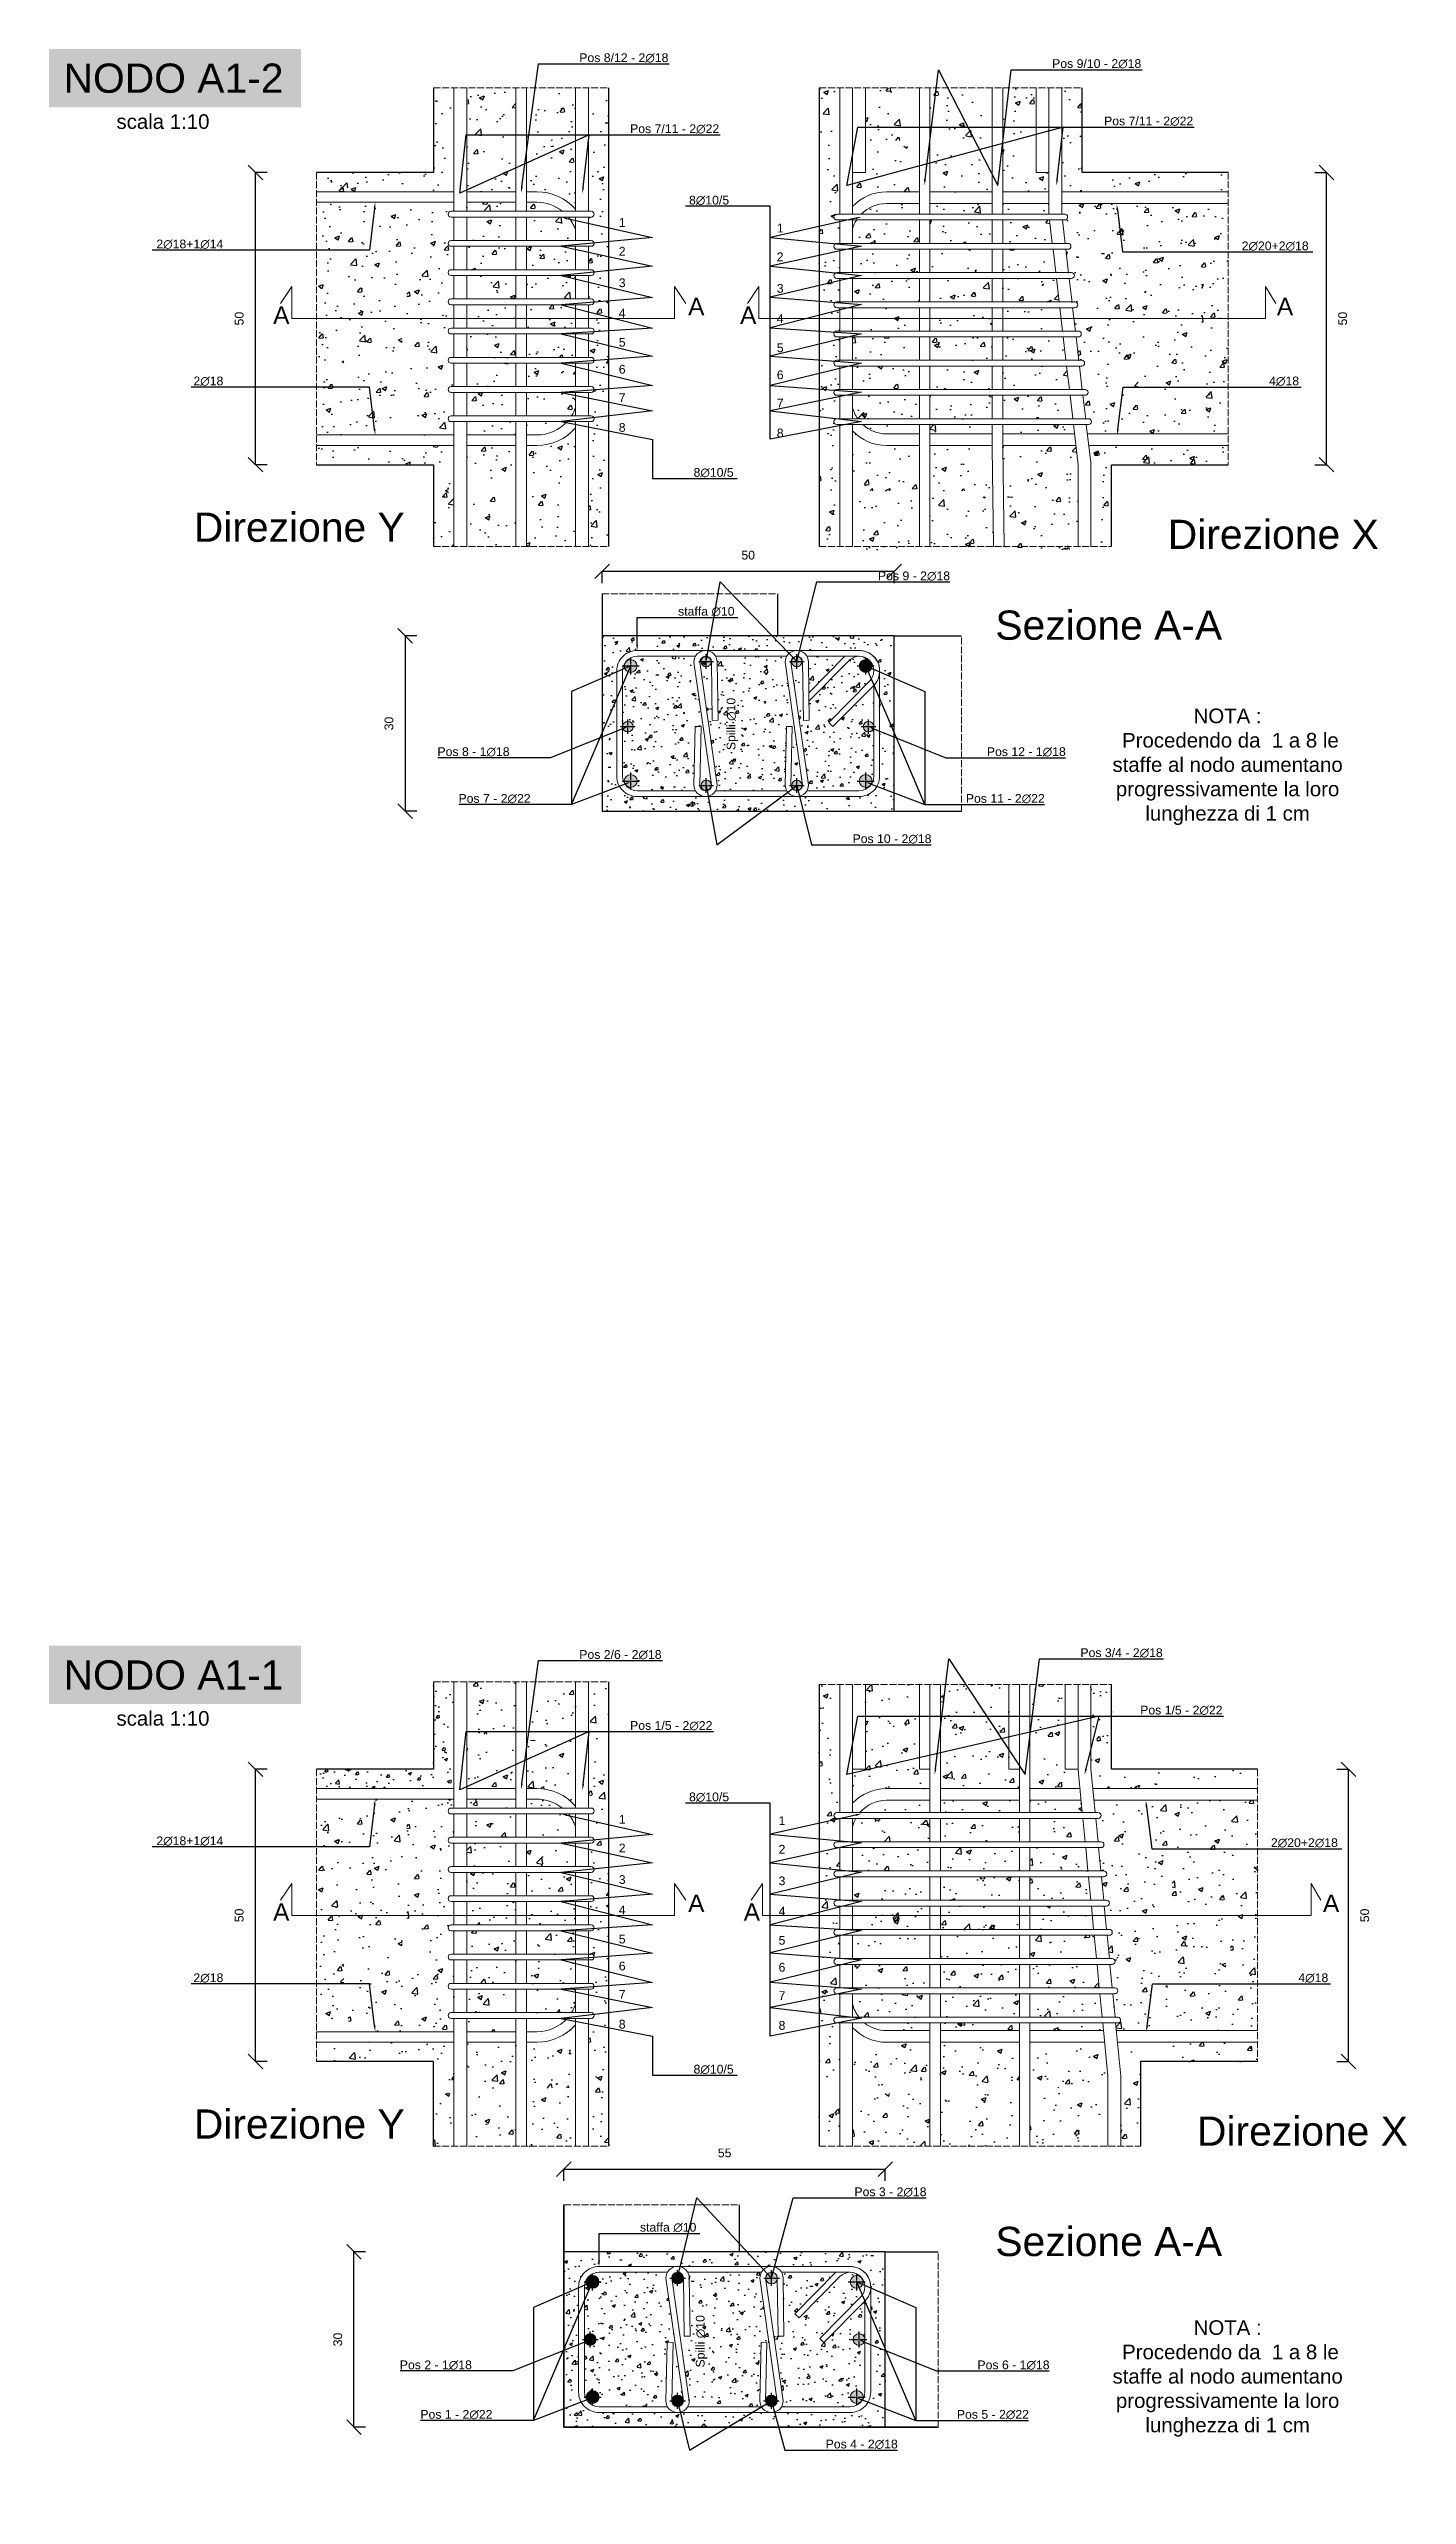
# Model space of a CAD drawing. Header units: millimetres. Extents: x -455371 to 117772, y -78417 to 116564.
# Drawn here: x -340539 to -338214, y 107012 to 111198 of the extents above; entities that cross this region are included whole.
import ezdxf
from ezdxf import colors
from ezdxf.entities.mleader import LeaderData, LeaderLine
from ezdxf.math import Vec2, Vec3

# ---------------------------------------------------------------- set-up
doc = ezdxf.new("R2010")
doc.units = ezdxf.units.MM
doc.linetypes.add('ACAD_ISO02W100', pattern=[15, 12, -3])
doc.linetypes.add('CENTER2', pattern=[28.575, 19.05, -3.175, 3.175, -3.175])
doc.layers.get('0').update_dxf_attribs({"color": 255})
for name, color, linetype, lineweight in [('armature', 5, 'Continuous', 18), ('Cls', 7, 'Continuous', 25), ('quote', 5, 'Continuous', 15), ('RETINO ARMATURE', 253, 'Continuous', 15), ('Scritte', 7, 'Continuous', 15), ('staffe', 10, 'Continuous', 15), ('tratteggio 1 a 50', 230, 'ACAD_ISO02W100', 15)]:
    doc.layers.add(name, color=color, linetype=linetype, lineweight=lineweight)
doc.layers.add('RETINI', color=253, linetype='Continuous')
doc.styles.get("Standard").update_dxf_attribs({"font": 'arial.ttf'})
doc.dimstyles.new('scala 1 a 10', dxfattribs={"dimtxt": 15, "dimasz": 25, "dimexe": 0.183, "dimexo": 0.1, "dimgap": 20, "dimtad": 2, "dimdec": 0, "dimlfac": 0.1, "dimzin": 0, "dimdsep": 46, "dimtxsty": 'Standard', "dimblk": 'OBLIQUE', "dimcen": -25, "dimadec": 0, "dimazin": 0, "dimtfac": 1, "dimtdec": 0, "dimtofl": 0, "dimtmove": 0, "dimatfit": 3, "dimfxl": 20, "dimfxlon": 1, "dimtolj": 1, "dimtzin": 0, "dimarcsym": 0})
pattern_1 = [(50, (-1958.125, -738.045), (54.6554007, -4.7817257), [5.715, -62.865]), (355, (-1958.125, -738.045), (-10.573026, 57.317054), [4.572, -50.292175]), (100.451445, (-1953.57, -738.443), (44.082374, 52.5353256), [4.857003, -53.427073]), (46.1842, (-1958.125, -722.805), (81.323712, -12.612698), [8.5725, -94.2975]), (96.635558, (-1951.35, -723.856), (71.22124, 74.227837), [7.285507, -80.140682]), (351.18415, (-1958.125, -722.805), (71.22124, 74.227837), [6.85799, -75.43792]), (21, (-1950.505, -726.615), (45.4843174, -30.6795595), [5.715, -62.865]), (326, (-1950.505, -726.615), (18.5406085, 55.25639), [4.572, -50.292]), (71.451445, (-1946.715, -729.17), (64.024926, 24.576831), [4.857003, -53.426981]), (37.5, (-1958.125, -738.045), (0.926581, 25.3665117), [0, -49.6824, 0, -51.054, 0, -50.4825]), (7.5, (-1958.125, -738.045), (20.0458988, 30.0541724), [0, -29.1084, 0, -48.5394, 0, -19.2405]), (327.5, (-1975.118, -738.045), (40.6771786, -1.7186232), [0, -19.05, 0, -59.436, 0, -78.867]), (317.5, (-1982.738, -738.045), (44.4387544, 7.6279473), [0, -24.765, 0, -39.4716, 0, -56.007])]
pattern_2 = [(50, (-1892.81, -741.354), (52.833554, -4.622335), [5.5245, -60.7695]), (355, (-1892.81, -741.354), (-10.220592, 55.406485), [4.4196, -48.6157694]), (100.451445, (-1888.405, -741.74), (42.612962, 50.784148), [4.6951026, -51.646171]), (46.1842, (-1892.81, -726.62), (78.612922, -12.192275), [8.28675, -91.15425]), (96.635558, (-1886.26, -727.64), (68.847199, 71.753576), [7.042657, -77.469326]), (351.18415, (-1892.81, -726.62), (68.847199, 71.753576), [6.62939, -72.923322]), (21, (-1885.44, -730.305), (43.9681735, -29.6569075), [5.5245, -60.7695]), (326, (-1885.44, -730.305), (17.922588, 53.41451), [4.4196, -48.6156]), (71.451445, (-1881.78, -732.776), (61.8907616, 23.757603), [4.6951026, -51.646082]), (37.5, (-1892.808, -741.354), (0.8956949, 24.5209613), [0, -48.02632, 0, -49.3522, 0, -48.79975]), (7.5, (-1892.808, -741.354), (19.3777021, 29.0523667), [0, -28.13812, 0, -46.92142, 0, -18.59915]), (327.5, (-1909.234, -741.354), (39.3212726, -1.6613358), [0, -18.415, 0, -57.4548, 0, -76.2381]), (317.5, (-1916.6, -741.354), (42.9574626, 7.3736824), [0, -23.9395, 0, -38.15588, 0, -54.1401])]

msp = doc.modelspace()

# ---------------------------------------------------------------- texts
at = {"layer": 'quote', "char_height": 15, "attachment_point": 1, "rotation": 90}
for insert in [(-339378.8, 109998), (-339431.5, 107230.1)]:
    msp.add_mtext_dynamic_manual_height_columns('Spilli ∅10', width=172.003, gutter_width=12.5, heights=[34.7], dxfattribs=dict(at, insert=insert))
at = {"layer": 'Scritte', "char_height": 50, "attachment_point": 1, "bg_fill": 1, "box_fill_scale": 1.5, "bg_fill_color": 253, "bg_fill_transparency": 0}
for s, insert in [('NODO A1-2', (-340513.7, 111173)), ('NODO A1-1', (-340513.7, 108440.3))]:
    msp.add_mtext_dynamic_manual_height_columns(s, width=381.215, gutter_width=12.5, heights=[0], dxfattribs=dict(at, insert=insert))
at = {"layer": 'Scritte', "attachment_point": 1}
for s, width, heights, insert, char_height in [('scala 1:10', 172.003, [34.7], (-340423.1, 111086.2), 25), ('1', 62.827, [0], (-339563.4, 110908.4), 15), ('1', 62.827, [0], (-339293, 110898.9), 15), ('2', 62.827, [0], (-339563.4, 110859.3), 15), ('2', 62.827, [0], (-339293, 110849.8), 15), ('3', 62.827, [0], (-339563.4, 110805.3), 15), ('\\pxt16;A', 52.404, [0], (-339444.7, 110772.2), 30), ('3', 62.827, [0], (-339293, 110795.8), 15), ('\\pxt16;A', 52.404, [0], (-338437.1, 110772.2), 30), ('\\pxt16;A', 52.404, [0], (-340155, 110757.4), 30), ('4', 62.827, [0], (-339563.4, 110753.4), 15), ('\\pxt16;A', 52.404, [0], (-339355.8, 110757.4), 30), ('4', 62.827, [0], (-339293, 110743.9), 15), ('5', 62.827, [0], (-339563.4, 110703.5), 15), ('5', 62.827, [0], (-339293, 110694), 15), ('6', 62.827, [0], (-339563.4, 110657.3), 15), ('6', 62.827, [0], (-339293, 110647.8), 15), ('7', 62.827, [0], (-339563.4, 110608.8), 15), ('7', 62.827, [0], (-339293, 110599.4), 15), ('8', 62.827, [0], (-339563.4, 110557.8), 15), ('8', 62.827, [0], (-339293, 110548.3), 15), ('Direzione Y', 381.257, [89.6], (-340290.7, 110404.5), 50), ('Direzione X', 397.963, [0], (-338623.8, 110392.3), 50), ('Sezione A-A', 923.094, [0], (-338918.9, 110236.9), 50), ('\\pxqc;NOTA :\\P Procedendo da  1 a 8 le staffe al nodo aumentano progressivamente la loro lunghezza di 1 cm', 449.715, [0], (-338746.3, 110069.1), 25), ('scala 1:10', 172.003, [34.7], (-340423.1, 108353.5), 25), ('1', 62.827, [0], (-339563.4, 108175.7), 15), ('1', 62.827, [0], (-339289.9, 108173.6), 15), ('2', 62.827, [0], (-339563.4, 108126.6), 15), ('2', 62.827, [0], (-339289.9, 108124.5), 15), ('3', 62.827, [0], (-339563.4, 108072.6), 15), ('3', 62.827, [0], (-339289.9, 108070.5), 15), ('\\pxt16;A', 52.404, [0], (-340155, 108024.7), 30), ('4', 62.827, [0], (-339563.4, 108020.7), 15), ('\\pxt16;A', 52.404, [0], (-339444.7, 108039.5), 30), ('\\pxt16;A', 52.404, [0], (-339349.6, 108024.7), 30), ('4', 62.827, [0], (-339289.9, 108018.6), 15), ('\\pxt16;A', 52.404, [0], (-338358.2, 108039.5), 30), ('5', 62.827, [0], (-339563.4, 107970.8), 15), ('5', 62.827, [0], (-339289.9, 107968.7), 15), ('6', 62.827, [0], (-339563.4, 107924.6), 15), ('6', 62.827, [0], (-339289.9, 107922.5), 15), ('7', 62.827, [0], (-339563.4, 107876.1), 15), ('7', 62.827, [0], (-339289.9, 107874.1), 15), ('8', 62.827, [0], (-339563.4, 107825.1), 15), ('8', 62.827, [0], (-339289.9, 107823), 15), ('Direzione Y', 381.257, [89.6], (-340290.7, 107671.8), 50), ('Direzione X', 397.963, [0], (-338573.8, 107659.6), 50), ('Sezione A-A', 923.094, [0], (-338918.9, 107470.8), 50), ('\\pxqc;NOTA :\\P Procedendo da  1 a 8 le staffe al nodo aumentano progressivamente la loro lunghezza di 1 cm', 449.715, [0], (-338746.2, 107310.9), 25)]:
    msp.add_mtext_dynamic_manual_height_columns(s, width=width, gutter_width=12.5, heights=heights, dxfattribs=dict(at, insert=insert, char_height=char_height))

# ---------------------------------------------------------------- blocks, each defined once
blk = doc.blocks.new('*U1349')
at = {"layer": 'staffe'}
blk.add_lwpolyline([(-120, 5), (120, 5, -1), (120, -5), (-120, -5, -1)], format="xyb", close=True, dxfattribs=at)
blk = doc.blocks.new('*U1350')
at = {"layer": 'armature', "color": 0, "linetype": 'ByBlock', "lineweight": -2, "transparency": 16777216}
for p in [(0, 350), (0, 300), (0, 250), (0, 200), (0, 150), (0, 100), (0, 50), (0, 0)]:
    blk.add_blockref('*U1349', p, dxfattribs=at)
blk = doc.blocks.new('_Oblique')
at = {"color": 0, "linetype": 'ByBlock', "lineweight": -2}
blk.add_line((-0.5, -0.5), (0.5, 0.5), dxfattribs=at)
blk = doc.blocks.new('*D2240')
at = {"layer": 'Defpoints', "color": 0, "transparency": 16777216}
for p in [(-340185.3, 108253.8), (-339580.5, 108253.8), (-339580.5, 107753.8)]:
    blk.add_point(p, dxfattribs=at)
at = {"layer": 'quote', "color": 0, "lineweight": -2, "transparency": 16777216}
for p, q in [((-340165.3, 108253.8), (-340185.5, 108253.8)), ((-340185.3, 107753.8), (-340185.3, 108253.8)), ((-340165.3, 107753.8), (-340185.5, 107753.8))]:
    blk.add_line(p, q, dxfattribs=at)
at = {"layer": 'quote', "color": 0, "lineweight": -2, "transparency": 16777216, "xscale": 25, "yscale": 25, "zscale": 25}
for p, rotation in [((-340185.3, 108253.8), 90), ((-340185.3, 107753.8), 270)]:
    blk.add_blockref('_Oblique', p, dxfattribs=dict(at, rotation=rotation))
at = {"layer": 'quote', "color": 0, "transparency": 16777216, "insert": (-340213, 108003.8), "char_height": 15, "attachment_point": 5, "rotation": 90}
blk.add_mtext('\\A1;50', dxfattribs=at)
blk = doc.blocks.new('*D2242')
at = {"layer": 'Defpoints', "color": 0, "transparency": 16777216}
for p in [(-339220.3, 108253.8), (-338314.3, 108253.8), (-339220.3, 107753.8)]:
    blk.add_point(p, dxfattribs=at)
at = {"layer": 'quote', "color": 0, "lineweight": -2, "transparency": 16777216}
for p, q in [((-338334.3, 108253.8), (-338314.1, 108253.8)), ((-338314.3, 107753.8), (-338314.3, 108253.8)), ((-338334.3, 107753.8), (-338314.1, 107753.8))]:
    blk.add_line(p, q, dxfattribs=at)
at = {"layer": 'quote', "color": 0, "lineweight": -2, "transparency": 16777216, "xscale": 25, "yscale": 25, "zscale": 25}
for p, rotation in [((-338314.3, 108253.8), 90), ((-338314.3, 107753.8), 270)]:
    blk.add_blockref('_Oblique', p, dxfattribs=dict(at, rotation=rotation))
at = {"layer": 'quote', "color": 0, "transparency": 16777216, "insert": (-338286.6, 108003.8), "char_height": 15, "attachment_point": 5, "rotation": 90}
blk.add_mtext('\\A1;50', dxfattribs=at)
blk = doc.blocks.new('*U2289')
at = {"layer": 'Cls', "color": 0, "linetype": 'CENTER2', "transparency": 16777216}
for p, q in [((-14.5, 0), (-2.2, 0)), ((0, 2.2), (0, 14.5)), ((2.2, 0), (14.5, 0)), ((0, -14.5), (0, -2.2))]:
    blk.add_line(p, q, dxfattribs=at)
at = {"layer": 'Cls', "color": 0, "linetype": 'Continuous', "transparency": 16777216}
for p, q in [((-1.1, 0), (1.1, 0)), ((0, -1.1), (0, 1.1))]:
    blk.add_line(p, q, dxfattribs=at)
blk = doc.blocks.new('*U2290')
at = {"layer": 'Cls', "color": 0, "linetype": 'CENTER2', "transparency": 16777216}
for p, q in [((-13.5, 0), (-2, 0)), ((0, 2), (0, 13.5)), ((2, 0), (13.5, 0)), ((0, -13.5), (0, -2))]:
    blk.add_line(p, q, dxfattribs=at)
at = {"layer": 'Cls', "color": 0, "linetype": 'Continuous', "transparency": 16777216}
for p, q in [((-1, 0), (1, 0)), ((0, -1), (0, 1))]:
    blk.add_line(p, q, dxfattribs=at)
blk = doc.blocks.new('*U2291')
at = {"layer": 'Cls', "color": 0, "linetype": 'CENTER2', "transparency": 16777216}
for p, q in [((-14.5, 0), (-2.2, 0)), ((0, 2.2), (0, 14.5)), ((2.2, 0), (14.5, 0)), ((0, -14.5), (0, -2.2))]:
    blk.add_line(p, q, dxfattribs=at)
at = {"layer": 'Cls', "color": 0, "linetype": 'Continuous', "transparency": 16777216}
for p, q in [((-1.1, 0), (1.1, 0)), ((0, -1.1), (0, 1.1))]:
    blk.add_line(p, q, dxfattribs=at)
blk = doc.blocks.new('*U2283')
at = {"layer": 'Cls', "color": 0, "linetype": 'CENTER2', "transparency": 16777216}
for p, q in [((-13.5, 0), (-2, 0)), ((0, 2), (0, 13.5)), ((2, 0), (13.5, 0)), ((0, -13.5), (0, -2))]:
    blk.add_line(p, q, dxfattribs=at)
at = {"layer": 'Cls', "color": 0, "linetype": 'Continuous', "transparency": 16777216}
for p, q in [((-1, 0), (1, 0)), ((0, -1), (0, 1))]:
    blk.add_line(p, q, dxfattribs=at)
blk = doc.blocks.new('*U2292')
at = {"layer": 'Cls', "color": 0, "linetype": 'CENTER2', "transparency": 16777216}
for p, q in [((-13.5, 0), (-2, 0)), ((0, 2), (0, 13.5)), ((2, 0), (13.5, 0)), ((0, -13.5), (0, -2))]:
    blk.add_line(p, q, dxfattribs=at)
at = {"layer": 'Cls', "color": 0, "linetype": 'Continuous', "transparency": 16777216}
for p, q in [((-1, 0), (1, 0)), ((0, -1), (0, 1))]:
    blk.add_line(p, q, dxfattribs=at)
blk = doc.blocks.new('*U2284')
at = {"layer": 'Cls', "color": 0, "linetype": 'CENTER2', "transparency": 16777216}
for p, q in [((-13.5, 0), (-2, 0)), ((0, 2), (0, 13.5)), ((2, 0), (13.5, 0)), ((0, -13.5), (0, -2))]:
    blk.add_line(p, q, dxfattribs=at)
at = {"layer": 'Cls', "color": 0, "linetype": 'Continuous', "transparency": 16777216}
for p, q in [((-1, 0), (1, 0)), ((0, -1), (0, 1))]:
    blk.add_line(p, q, dxfattribs=at)
blk = doc.blocks.new('*U2285')
at = {"layer": 'Cls', "color": 0, "linetype": 'CENTER2', "transparency": 16777216}
for p, q in [((-13.5, 0), (-2, 0)), ((0, 2), (0, 13.5)), ((2, 0), (13.5, 0)), ((0, -13.5), (0, -2))]:
    blk.add_line(p, q, dxfattribs=at)
at = {"layer": 'Cls', "color": 0, "linetype": 'Continuous', "transparency": 16777216}
for p, q in [((-1, 0), (1, 0)), ((0, -1), (0, 1))]:
    blk.add_line(p, q, dxfattribs=at)
blk = doc.blocks.new('*U2286')
at = {"layer": 'Cls', "color": 0, "linetype": 'CENTER2', "transparency": 16777216}
for p, q in [((-14.5, 0), (-2.2, 0)), ((0, 2.2), (0, 14.5)), ((2.2, 0), (14.5, 0)), ((0, -14.5), (0, -2.2))]:
    blk.add_line(p, q, dxfattribs=at)
at = {"layer": 'Cls', "color": 0, "linetype": 'Continuous', "transparency": 16777216}
for p, q in [((-1.1, 0), (1.1, 0)), ((0, -1.1), (0, 1.1))]:
    blk.add_line(p, q, dxfattribs=at)
blk = doc.blocks.new('*U2287')
at = {"layer": 'Cls', "color": 0, "linetype": 'CENTER2', "transparency": 16777216}
for p, q in [((-13.5, 0), (-2, 0)), ((0, 2), (0, 13.5)), ((2, 0), (13.5, 0)), ((0, -13.5), (0, -2))]:
    blk.add_line(p, q, dxfattribs=at)
at = {"layer": 'Cls', "color": 0, "linetype": 'Continuous', "transparency": 16777216}
for p, q in [((-1, 0), (1, 0)), ((0, -1), (0, 1))]:
    blk.add_line(p, q, dxfattribs=at)
blk = doc.blocks.new('*U2288')
at = {"layer": 'Cls', "color": 0, "linetype": 'CENTER2', "transparency": 16777216}
for p, q in [((-14.5, 0), (-2.2, 0)), ((0, 2.2), (0, 14.5)), ((2.2, 0), (14.5, 0)), ((0, -14.5), (0, -2.2))]:
    blk.add_line(p, q, dxfattribs=at)
at = {"layer": 'Cls', "color": 0, "linetype": 'Continuous', "transparency": 16777216}
for p, q in [((-1.1, 0), (1.1, 0)), ((0, -1.1), (0, 1.1))]:
    blk.add_line(p, q, dxfattribs=at)
blk = doc.blocks.new('*D2293')
at = {"layer": 'Defpoints', "color": 0, "transparency": 16777216}
for p in [(-339107.2, 107569.6), (-339657.2, 107428), (-339107.2, 107428)]:
    blk.add_point(p, dxfattribs=at)
at = {"layer": 'quote', "color": 0, "lineweight": -2, "transparency": 16777216}
for p, q in [((-339657.2, 107549.6), (-339657.2, 107569.8)), ((-339657.2, 107569.6), (-339107.2, 107569.6)), ((-339107.2, 107549.6), (-339107.2, 107569.8))]:
    blk.add_line(p, q, dxfattribs=at)
at = {"layer": 'quote', "color": 0, "lineweight": -2, "transparency": 16777216, "xscale": 25, "yscale": 25, "zscale": 25, "rotation": 180}
blk.add_blockref('_Oblique', (-339657.2, 107569.6), dxfattribs=at)
at = {"layer": 'quote', "color": 0, "lineweight": -2, "transparency": 16777216, "xscale": 25, "yscale": 25, "zscale": 25}
blk.add_blockref('_Oblique', (-339107.2, 107569.6), dxfattribs=at)
at = {"layer": 'quote', "color": 0, "transparency": 16777216, "insert": (-339382.2, 107597.2), "char_height": 15, "attachment_point": 5}
blk.add_mtext('\\A1;55', dxfattribs=at)
blk = doc.blocks.new('*D2294')
at = {"layer": 'Defpoints', "color": 0, "transparency": 16777216}
for p in [(-340016.6, 107428), (-339657.2, 107428), (-339657.2, 107128)]:
    blk.add_point(p, dxfattribs=at)
at = {"layer": 'quote', "color": 0, "lineweight": -2, "transparency": 16777216}
for p, q in [((-339996.6, 107428), (-340016.8, 107428)), ((-340016.6, 107128), (-340016.6, 107428)), ((-339996.6, 107128), (-340016.8, 107128))]:
    blk.add_line(p, q, dxfattribs=at)
at = {"layer": 'quote', "color": 0, "lineweight": -2, "transparency": 16777216, "xscale": 25, "yscale": 25, "zscale": 25}
for p, rotation in [((-340016.6, 107428), 90), ((-340016.6, 107128), 270)]:
    blk.add_blockref('_Oblique', p, dxfattribs=dict(at, rotation=rotation))
at = {"layer": 'quote', "color": 0, "transparency": 16777216, "insert": (-340044.3, 107278), "char_height": 15, "attachment_point": 5, "rotation": 90}
blk.add_mtext('\\A1;30', dxfattribs=at)
blk = doc.blocks.new('*U1347')
at = {"layer": 'staffe'}
blk.add_lwpolyline([(-120, 5), (120, 5, -1), (120, -5), (-120, -5, -1)], format="xyb", close=True, dxfattribs=at)
blk = doc.blocks.new('*U1348')
at = {"layer": 'armature', "color": 0, "linetype": 'ByBlock', "lineweight": -2, "transparency": 16777216}
for p in [(0, 350), (0, 300), (0, 250), (0, 200), (0, 150), (0, 100), (0, 50), (0, 0)]:
    blk.add_blockref('*U1347', p, dxfattribs=at)
blk = doc.blocks.new('*D2239')
at = {"layer": 'Defpoints', "color": 0, "transparency": 16777216}
for p in [(-340185.3, 110986.5), (-339580.5, 110986.5), (-339580.5, 110486.5)]:
    blk.add_point(p, dxfattribs=at)
at = {"layer": 'quote', "color": 0, "lineweight": -2, "transparency": 16777216}
for p, q in [((-340165.3, 110986.5), (-340185.5, 110986.5)), ((-340185.3, 110486.5), (-340185.3, 110986.5)), ((-340165.3, 110486.5), (-340185.5, 110486.5))]:
    blk.add_line(p, q, dxfattribs=at)
at = {"layer": 'quote', "color": 0, "lineweight": -2, "transparency": 16777216, "xscale": 25, "yscale": 25, "zscale": 25}
for p, rotation in [((-340185.3, 110986.5), 90), ((-340185.3, 110486.5), 270)]:
    blk.add_blockref('_Oblique', p, dxfattribs=dict(at, rotation=rotation))
at = {"layer": 'quote', "color": 0, "transparency": 16777216, "insert": (-340213, 110736.5), "char_height": 15, "attachment_point": 5, "rotation": 90}
blk.add_mtext('\\A1;50', dxfattribs=at)
blk = doc.blocks.new('*D2241')
at = {"layer": 'Defpoints', "color": 0, "transparency": 16777216}
for p in [(-339220.3, 110986.5), (-338352.1, 110986.5), (-339220.3, 110486.5)]:
    blk.add_point(p, dxfattribs=at)
at = {"layer": 'quote', "color": 0, "lineweight": -2, "transparency": 16777216}
for p, q in [((-338372.1, 110986.5), (-338351.9, 110986.5)), ((-338352.1, 110486.5), (-338352.1, 110986.5)), ((-338372.1, 110486.5), (-338351.9, 110486.5))]:
    blk.add_line(p, q, dxfattribs=at)
at = {"layer": 'quote', "color": 0, "lineweight": -2, "transparency": 16777216, "xscale": 25, "yscale": 25, "zscale": 25}
for p, rotation in [((-338352.1, 110986.5), 90), ((-338352.1, 110486.5), 270)]:
    blk.add_blockref('_Oblique', p, dxfattribs=dict(at, rotation=rotation))
at = {"layer": 'quote', "color": 0, "transparency": 16777216, "insert": (-338324.4, 110736.5), "char_height": 15, "attachment_point": 5, "rotation": 90}
blk.add_mtext('\\A1;50', dxfattribs=at)
blk = doc.blocks.new('*U2278')
at = {"layer": 'Cls', "color": 0, "linetype": 'CENTER2', "transparency": 16777216}
for p, q in [((-14.5, 0), (-2.2, 0)), ((0, 2.2), (0, 14.5)), ((2.2, 0), (14.5, 0)), ((0, -14.5), (0, -2.2))]:
    blk.add_line(p, q, dxfattribs=at)
at = {"layer": 'Cls', "color": 0, "linetype": 'Continuous', "transparency": 16777216}
for p, q in [((-1.1, 0), (1.1, 0)), ((0, -1.1), (0, 1.1))]:
    blk.add_line(p, q, dxfattribs=at)
blk = doc.blocks.new('*U2279')
at = {"layer": 'Cls', "color": 0, "linetype": 'CENTER2', "transparency": 16777216}
for p, q in [((-12.5, 0), (-1.8, 0)), ((0, 1.8), (0, 12.5)), ((1.8, 0), (12.5, 0)), ((0, -12.5), (0, -1.8))]:
    blk.add_line(p, q, dxfattribs=at)
at = {"layer": 'Cls', "color": 0, "linetype": 'Continuous', "transparency": 16777216}
for p, q in [((-0.9, 0), (0.9, 0)), ((0, -0.9), (0, 0.9))]:
    blk.add_line(p, q, dxfattribs=at)
blk = doc.blocks.new('*U2271')
at = {"layer": 'Cls', "color": 0, "linetype": 'CENTER2', "transparency": 16777216}
for p, q in [((-12.5, 0), (-1.8, 0)), ((0, 1.8), (0, 12.5)), ((1.8, 0), (12.5, 0)), ((0, -12.5), (0, -1.8))]:
    blk.add_line(p, q, dxfattribs=at)
at = {"layer": 'Cls', "color": 0, "linetype": 'Continuous', "transparency": 16777216}
for p, q in [((-0.9, 0), (0.9, 0)), ((0, -0.9), (0, 0.9))]:
    blk.add_line(p, q, dxfattribs=at)
blk = doc.blocks.new('*U2272')
at = {"layer": 'Cls', "color": 0, "linetype": 'CENTER2', "transparency": 16777216}
for p, q in [((-14.5, 0), (-2.2, 0)), ((0, 2.2), (0, 14.5)), ((2.2, 0), (14.5, 0)), ((0, -14.5), (0, -2.2))]:
    blk.add_line(p, q, dxfattribs=at)
at = {"layer": 'Cls', "color": 0, "linetype": 'Continuous', "transparency": 16777216}
for p, q in [((-1.1, 0), (1.1, 0)), ((0, -1.1), (0, 1.1))]:
    blk.add_line(p, q, dxfattribs=at)
blk = doc.blocks.new('*U2273')
at = {"layer": 'Cls', "color": 0, "linetype": 'CENTER2', "transparency": 16777216}
for p, q in [((-12.5, 0), (-1.8, 0)), ((0, 1.8), (0, 12.5)), ((1.8, 0), (12.5, 0)), ((0, -12.5), (0, -1.8))]:
    blk.add_line(p, q, dxfattribs=at)
at = {"layer": 'Cls', "color": 0, "linetype": 'Continuous', "transparency": 16777216}
for p, q in [((-0.9, 0), (0.9, 0)), ((0, -0.9), (0, 0.9))]:
    blk.add_line(p, q, dxfattribs=at)
blk = doc.blocks.new('*U2274')
at = {"layer": 'Cls', "color": 0, "linetype": 'CENTER2', "transparency": 16777216}
for p, q in [((-14.5, 0), (-2.2, 0)), ((0, 2.2), (0, 14.5)), ((2.2, 0), (14.5, 0)), ((0, -14.5), (0, -2.2))]:
    blk.add_line(p, q, dxfattribs=at)
at = {"layer": 'Cls', "color": 0, "linetype": 'Continuous', "transparency": 16777216}
for p, q in [((-1.1, 0), (1.1, 0)), ((0, -1.1), (0, 1.1))]:
    blk.add_line(p, q, dxfattribs=at)
blk = doc.blocks.new('*U2275')
at = {"layer": 'Cls', "color": 0, "linetype": 'CENTER2', "transparency": 16777216}
for p, q in [((-12.5, 0), (-1.8, 0)), ((0, 1.8), (0, 12.5)), ((1.8, 0), (12.5, 0)), ((0, -12.5), (0, -1.8))]:
    blk.add_line(p, q, dxfattribs=at)
at = {"layer": 'Cls', "color": 0, "linetype": 'Continuous', "transparency": 16777216}
for p, q in [((-0.9, 0), (0.9, 0)), ((0, -0.9), (0, 0.9))]:
    blk.add_line(p, q, dxfattribs=at)
blk = doc.blocks.new('*U2276')
at = {"layer": 'Cls', "color": 0, "linetype": 'CENTER2', "transparency": 16777216}
for p, q in [((-12.5, 0), (-1.8, 0)), ((0, 1.8), (0, 12.5)), ((1.8, 0), (12.5, 0)), ((0, -12.5), (0, -1.8))]:
    blk.add_line(p, q, dxfattribs=at)
at = {"layer": 'Cls', "color": 0, "linetype": 'Continuous', "transparency": 16777216}
for p, q in [((-0.9, 0), (0.9, 0)), ((0, -0.9), (0, 0.9))]:
    blk.add_line(p, q, dxfattribs=at)
blk = doc.blocks.new('*U2277')
at = {"layer": 'Cls', "color": 0, "linetype": 'CENTER2', "transparency": 16777216}
for p, q in [((-14.5, 0), (-2.2, 0)), ((0, 2.2), (0, 14.5)), ((2.2, 0), (14.5, 0)), ((0, -14.5), (0, -2.2))]:
    blk.add_line(p, q, dxfattribs=at)
at = {"layer": 'Cls', "color": 0, "linetype": 'Continuous', "transparency": 16777216}
for p, q in [((-1.1, 0), (1.1, 0)), ((0, -1.1), (0, 1.1))]:
    blk.add_line(p, q, dxfattribs=at)
blk = doc.blocks.new('*U2280')
at = {"layer": 'Cls', "color": 0, "linetype": 'CENTER2', "transparency": 16777216}
for p, q in [((-12.5, 0), (-1.8, 0)), ((0, 1.8), (0, 12.5)), ((1.8, 0), (12.5, 0)), ((0, -12.5), (0, -1.8))]:
    blk.add_line(p, q, dxfattribs=at)
at = {"layer": 'Cls', "color": 0, "linetype": 'Continuous', "transparency": 16777216}
for p, q in [((-0.9, 0), (0.9, 0)), ((0, -0.9), (0, 0.9))]:
    blk.add_line(p, q, dxfattribs=at)
blk = doc.blocks.new('*D2281')
at = {"layer": 'Defpoints', "color": 0, "transparency": 16777216}
for p in [(-339091.9, 110304), (-339591.9, 110193.6), (-339091.9, 110193.6)]:
    blk.add_point(p, dxfattribs=at)
at = {"layer": 'quote', "color": 0, "lineweight": -2, "transparency": 16777216}
for p, q in [((-339591.9, 110284), (-339591.9, 110304.2)), ((-339591.9, 110304), (-339091.9, 110304)), ((-339091.9, 110284), (-339091.9, 110304.2))]:
    blk.add_line(p, q, dxfattribs=at)
at = {"layer": 'quote', "color": 0, "lineweight": -2, "transparency": 16777216, "xscale": 25, "yscale": 25, "zscale": 25, "rotation": 180}
blk.add_blockref('_Oblique', (-339591.9, 110304), dxfattribs=at)
at = {"layer": 'quote', "color": 0, "lineweight": -2, "transparency": 16777216, "xscale": 25, "yscale": 25, "zscale": 25}
blk.add_blockref('_Oblique', (-339091.9, 110304), dxfattribs=at)
at = {"layer": 'quote', "color": 0, "transparency": 16777216, "insert": (-339341.9, 110331.6), "char_height": 15, "attachment_point": 5}
blk.add_mtext('\\A1;50', dxfattribs=at)
blk = doc.blocks.new('*D2282')
at = {"layer": 'Defpoints', "color": 0, "transparency": 16777216}
for p in [(-339091.9, 110193.6), (-339929, 109893.6), (-339091.9, 109893.6)]:
    blk.add_point(p, dxfattribs=at)
at = {"layer": 'quote', "color": 0, "lineweight": -2, "transparency": 16777216}
for p, q in [((-339909, 110193.6), (-339929.2, 110193.6)), ((-339929, 110193.6), (-339929, 109893.6)), ((-339909, 109893.6), (-339929.2, 109893.6))]:
    blk.add_line(p, q, dxfattribs=at)
at = {"layer": 'quote', "color": 0, "lineweight": -2, "transparency": 16777216, "xscale": 25, "yscale": 25, "zscale": 25}
for p, rotation in [((-339929, 110193.6), 90), ((-339929, 109893.6), 270)]:
    blk.add_blockref('_Oblique', p, dxfattribs=dict(at, rotation=rotation))
at = {"layer": 'quote', "color": 0, "transparency": 16777216, "insert": (-339956.7, 110043.6), "char_height": 15, "attachment_point": 5, "rotation": 90}
blk.add_mtext('\\A1;30', dxfattribs=at)

# ---------------------------------------------------------------- dimensions: what is measured, and where the dimension line sits
at = {"layer": 'quote'}
for base, p1, p2, picture, middle in [((-340185.3, 110986.5), (-339580.5, 110486.5), (-339580.5, 110986.5), '*D2239', (-340213, 110736.5)), ((-338352.1, 110986.5), (-339220.3, 110486.5), (-339220.3, 110986.5), '*D2241', (-338324.4, 110736.5)), ((-339929, 109893.6), (-339091.9, 110193.6), (-339091.9, 109893.6), '*D2282', (-339956.7, 110043.6)), ((-340185.3, 108253.8), (-339580.5, 107753.8), (-339580.5, 108253.8), '*D2240', (-340213, 108003.8)), ((-338314.3, 108253.8), (-339220.3, 107753.8), (-339220.3, 108253.8), '*D2242', (-338286.6, 108003.8)), ((-340016.6, 107428), (-339657.2, 107128), (-339657.2, 107428), '*D2294', (-340044.3, 107278))]:
    dim = msp.add_linear_dim(base=base, p1=p1, p2=p2, angle=90, dimstyle='scala 1 a 10', dxfattribs=at)
    dim.commit()
    dim.dimension.update_dxf_attribs({"geometry": picture, "text_midpoint": middle})
for base, p1, p2, picture, middle in [((-339091.9, 110304), (-339591.9, 110193.6), (-339091.9, 110193.6), '*D2281', (-339341.9, 110331.6)), ((-339107.2, 107569.6), (-339657.2, 107428), (-339107.2, 107428), '*D2293', (-339382.2, 107597.2))]:
    dim = msp.add_linear_dim(base=base, p1=p1, p2=p2, dimstyle='scala 1 a 10', dxfattribs=at)
    dim.commit()
    dim.dimension.update_dxf_attribs({"geometry": picture, "text_midpoint": middle})

# ---------------------------------------------------------------- hatches: boundary and pattern name
at = {"layer": 'RETINI'}
h = msp.add_hatch(dxfattribs=at)
h.set_pattern_fill('AR-CONC', color=256, scale=0.45)
h.paths.add_polyline_path([(-340034.1, 110935.5), (-340080.5, 110935.5), (-340080.5, 110537.5), (-340034.1, 110537.5)])
h.paths.add_polyline_path([(-340026.1, 110537.5), (-339934.1, 110537.5), (-339934.1, 110935.5), (-340026.1, 110935.5)])
h.paths.add_polyline_path([(-339926.1, 110537.5), (-339845.5, 110537.5), (-339845.5, 110560.2), (-339850.5, 110560.2, -1), (-339850.5, 110570.2), (-339845.5, 110570.2), (-339845.5, 110610.2), (-339850.5, 110610.2, -1), (-339850.5, 110620.2), (-339845.5, 110620.2), (-339845.5, 110660.2), (-339850.5, 110660.2, -1), (-339850.5, 110670.2), (-339845.5, 110670.2), (-339845.5, 110710.2), (-339850.5, 110710.2, -1), (-339850.5, 110720.2), (-339845.5, 110720.2), (-339845.5, 110760.2), (-339850.5, 110760.2, -1), (-339850.5, 110770.2), (-339845.5, 110770.2), (-339845.5, 110810.2), (-339850.5, 110810.2, -1), (-339850.5, 110820.2), (-339845.5, 110820.2), (-339845.5, 110860.2), (-339850.5, 110860.2, -1), (-339850.5, 110870.2), (-339845.5, 110870.2), (-339845.5, 110910.2), (-339850.5, 110910.2, -1), (-339850.5, 110920.2), (-339845.5, 110920.2), (-339845.5, 110935.5), (-339926.1, 110935.5)])
h.paths.add_polyline_path([(-339739.5, 110820.2), (-339739.5, 110860.2), (-339823.5, 110860.2), (-339823.5, 110820.2)])
h.paths.add_polyline_path([(-339739.5, 110870.2), (-339739.5, 110910.2), (-339823.5, 110910.2), (-339823.5, 110870.2)])
h.paths.add_polyline_path([(-339637.5, 110870.2), (-339637.5, 110888.8, 0.088613), (-339649.7, 110910.2), (-339721.5, 110910.2), (-339721.5, 110870.2)])
h.paths.add_polyline_path([(-339721.5, 110860.2), (-339721.5, 110820.2), (-339637.5, 110820.2), (-339637.5, 110860.2)])
h.paths.add_polyline_path([(-339823.5, 110810.2), (-339823.5, 110770.2), (-339739.5, 110770.2), (-339739.5, 110810.2)])
h.paths.add_polyline_path([(-339637.5, 110770.2), (-339637.5, 110810.2), (-339721.5, 110810.2), (-339721.5, 110770.2)])
h.paths.add_polyline_path([(-339659.9, 110920.2, 0.169889), (-339703.5, 110935.5), (-339721.5, 110935.5), (-339721.5, 110920.2)])
h.paths.add_polyline_path([(-339739.5, 110920.2), (-339739.5, 110935.5), (-339823.5, 110935.5), (-339823.5, 110920.2)])
h.paths.add_polyline_path([(-339739.5, 110720.2), (-339739.5, 110760.2), (-339823.5, 110760.2), (-339823.5, 110720.2)])
h.paths.add_polyline_path([(-339637.5, 110720.2), (-339637.5, 110760.2), (-339721.5, 110760.2), (-339721.5, 110720.2)])
h.paths.add_polyline_path([(-339637.5, 110670.2), (-339637.5, 110710.2), (-339721.5, 110710.2), (-339721.5, 110670.2)])
h.paths.add_polyline_path([(-339823.5, 110670.2), (-339739.5, 110670.2), (-339739.5, 110710.2), (-339823.5, 110710.2)])
h.paths.add_polyline_path([(-339823.5, 110660.2), (-339823.5, 110620.2), (-339739.5, 110620.2), (-339739.5, 110660.2)])
h.paths.add_polyline_path([(-339721.5, 110660.2), (-339721.5, 110620.2), (-339637.5, 110620.2), (-339637.5, 110660.2)])
h.paths.add_polyline_path([(-339644.3, 110570.2, 0.055495), (-339637.5, 110584.2), (-339637.5, 110610.2), (-339721.5, 110610.2), (-339721.5, 110570.2)])
h.paths.add_polyline_path([(-339739.5, 110570.2), (-339739.5, 110610.2), (-339823.5, 110610.2), (-339823.5, 110570.2)])
h.paths.add_polyline_path([(-339823.5, 110560.2), (-339823.5, 110537.5), (-339739.5, 110537.5), (-339739.5, 110560.2)])
h.paths.add_polyline_path([(-339721.5, 110560.2), (-339721.5, 110537.5), (-339703.5, 110537.5, 0.210392), (-339651.9, 110560.2)])
h.paths.add_polyline_path([(-339637.5, 110446.5), (-339637.5, 110549.3, -0.21525), (-339703.5, 110519.5), (-339721.5, 110519.5), (-339721.5, 110446.5)])
h.paths.add_polyline_path([(-339739.5, 110519.5), (-339823.5, 110519.5), (-339823.5, 110446.5), (-339739.5, 110446.5)])
h.paths.add_polyline_path([(-339739.5, 110436.5), (-339823.5, 110436.5), (-339823.5, 110346.5), (-339739.5, 110346.5)])
h.paths.add_polyline_path([(-339637.5, 110346.5), (-339637.5, 110436.5), (-339721.5, 110436.5), (-339721.5, 110346.5)])
h.paths.add_polyline_path([(-339739.5, 111031.5), (-339823.5, 111031.5), (-339823.5, 110986.5), (-339823.5, 110953.5), (-339739.5, 110953.5)])
h.paths.add_polyline_path([(-339721.5, 111031.5), (-339721.5, 110986.5), (-339721.5, 110953.5), (-339703.5, 110953.5, -0.21525), (-339637.5, 110923.7), (-339637.5, 111031.5)])
h.paths.add_polyline_path([(-339721.5, 111041.5), (-339637.5, 111041.5), (-339637.5, 111131.5), (-339721.5, 111131.5)])
h.paths.add_polyline_path([(-339823.5, 111041.5), (-339739.5, 111041.5), (-339739.5, 111131.5), (-339823.5, 111131.5)])
edge = h.paths.add_edge_path()
edge.add_line((-339845.5, 111131.5), (-339880.5, 111131.5))
edge.add_line((-339880.5, 111131.5), (-339880.5, 110986.5))
edge.add_line((-339880.5, 110986.5), (-340080.5, 110986.5))
edge.add_line((-340080.5, 110986.5), (-340080.5, 110953.5))
edge.add_line((-340080.5, 110953.5), (-340034.1, 110953.5))
edge.add_line((-340034.1, 110953.5), (-340034.1, 110957.5))
edge.add_arc((-340030.1, 110957.5), 4, 2.2127, 180.0004, ccw=False)
edge.add_line((-340026.1, 110957.7), (-340026.1, 110953.5))
edge.add_line((-340026.1, 110953.5), (-339934.1, 110953.5))
edge.add_line((-339934.1, 110953.5), (-339934.1, 110957.5))
edge.add_arc((-339930.1, 110957.5), 4, 2.2127, 180.0004, ccw=False)
edge.add_line((-339926.1, 110957.7), (-339926.1, 110953.5))
edge.add_line((-339926.1, 110953.5), (-339845.5, 110953.5))
edge.add_line((-339845.5, 110953.5), (-339845.5, 111031.5))
edge.add_line((-339845.5, 111031.5), (-339850.5, 111031.5))
edge.add_arc((-339850.5, 111036.5), 5, 90, 270, ccw=False)
edge.add_line((-339850.5, 111041.5), (-339845.5, 111041.5))
edge.add_line((-339845.5, 111041.5), (-339845.5, 111131.5))
edge = h.paths.add_edge_path()
edge.add_line((-339880.5, 110346.5), (-339845.5, 110346.5))
edge.add_line((-339845.5, 110346.5), (-339845.5, 110436.5))
edge.add_line((-339845.5, 110436.5), (-339850.5, 110436.5))
edge.add_arc((-339850.5, 110441.5), 5, 90, 270, ccw=False)
edge.add_line((-339850.5, 110446.5), (-339845.5, 110446.5))
edge.add_line((-339845.5, 110446.5), (-339845.5, 110519.5))
edge.add_line((-339845.5, 110519.5), (-339926.1, 110519.5))
edge.add_line((-339926.1, 110519.5), (-339926.1, 110515.5))
edge.add_arc((-339930.1, 110515.3), 4, -180, 2.2127, ccw=False)
edge.add_line((-339934.1, 110515.3), (-339934.1, 110519.5))
edge.add_line((-339934.1, 110519.5), (-340026.1, 110519.5))
edge.add_line((-340026.1, 110519.5), (-340026.1, 110515.5))
edge.add_arc((-340030.1, 110515.3), 4, -180, 2.2127, ccw=False)
edge.add_line((-340034.1, 110515.3), (-340034.1, 110519.5))
edge.add_line((-340034.1, 110519.5), (-340080.5, 110519.5))
edge.add_line((-340080.5, 110519.5), (-340080.5, 110486.5))
edge.add_line((-340080.5, 110486.5), (-339880.5, 110486.5))
edge.add_line((-339880.5, 110486.5), (-339880.5, 110346.5))
edge = h.paths.add_edge_path()
edge.add_line((-339615.5, 110346.5), (-339580.5, 110346.5))
edge.add_line((-339580.5, 110346.5), (-339580.5, 111131.5))
edge.add_line((-339580.5, 111131.5), (-339615.3, 111131.5))
edge.add_line((-339615.3, 111131.5), (-339615.4, 111041.5))
edge.add_line((-339615.4, 111041.5), (-339610.5, 111041.5))
edge.add_arc((-339610.5, 111036.5), 5, -90, 90, ccw=False)
edge.add_line((-339610.5, 111031.5), (-339615.5, 111031.5))
edge.add_line((-339615.5, 111031.5), (-339615.5, 110986.5))
edge.add_line((-339615.5, 110986.5), (-339615.5, 110920.2))
edge.add_line((-339615.5, 110920.2), (-339610.5, 110920.2))
edge.add_arc((-339610.5, 110915.2), 5, -90, 90, ccw=False)
edge.add_line((-339610.5, 110910.2), (-339615.5, 110910.2))
edge.add_line((-339615.5, 110910.2), (-339615.5, 110870.2))
edge.add_line((-339615.5, 110870.2), (-339610.5, 110870.2))
edge.add_arc((-339610.5, 110865.2), 5, -90, 90, ccw=False)
edge.add_line((-339610.5, 110860.2), (-339615.5, 110860.2))
edge.add_line((-339615.5, 110860.2), (-339615.5, 110820.2))
edge.add_line((-339615.5, 110820.2), (-339610.5, 110820.2))
edge.add_arc((-339610.5, 110815.2), 5, -90, 90, ccw=False)
edge.add_line((-339610.5, 110810.2), (-339615.5, 110810.2))
edge.add_line((-339615.5, 110810.2), (-339615.5, 110770.2))
edge.add_line((-339615.5, 110770.2), (-339610.5, 110770.2))
edge.add_arc((-339610.5, 110765.2), 5, -90, 90, ccw=False)
edge.add_line((-339610.5, 110760.2), (-339615.5, 110760.2))
edge.add_line((-339615.5, 110760.2), (-339615.5, 110720.2))
edge.add_line((-339615.5, 110720.2), (-339610.5, 110720.2))
edge.add_arc((-339610.5, 110715.2), 5, -90, 90, ccw=False)
edge.add_line((-339610.5, 110710.2), (-339615.5, 110710.2))
edge.add_line((-339615.5, 110710.2), (-339615.5, 110670.2))
edge.add_line((-339615.5, 110670.2), (-339610.5, 110670.2))
edge.add_arc((-339610.5, 110665.2), 5, -90, 90, ccw=False)
edge.add_line((-339610.5, 110660.2), (-339615.5, 110660.2))
edge.add_line((-339615.5, 110660.2), (-339615.5, 110620.2))
edge.add_line((-339615.5, 110620.2), (-339610.5, 110620.2))
edge.add_arc((-339610.5, 110615.2), 5, -90, 90, ccw=False)
edge.add_line((-339610.5, 110610.2), (-339615.5, 110610.2))
edge.add_line((-339615.5, 110610.2), (-339615.5, 110570.2))
edge.add_line((-339615.5, 110570.2), (-339610.5, 110570.2))
edge.add_arc((-339610.5, 110565.2), 5, -90, 90, ccw=False)
edge.add_line((-339610.5, 110560.2), (-339615.5, 110560.2))
edge.add_line((-339615.5, 110560.2), (-339615.5, 110446.5))
edge.add_line((-339615.5, 110446.5), (-339610.5, 110446.5))
edge.add_arc((-339610.5, 110441.5), 5, -90, 90, ccw=False)
edge.add_line((-339610.5, 110436.5), (-339615.5, 110436.5))
edge.add_line((-339615.5, 110436.5), (-339615.5, 110346.5))
h = msp.add_hatch(dxfattribs=at)
h.set_pattern_fill('AR-CONC', color=256, scale=0.45)
h.paths.add_polyline_path([(-338674.3, 110933.5), (-338805.3, 110933.5), (-338805.3, 110919.6, 0.01547), (-338805.2, 110915.3), (-338800.2, 110915.3, -1), (-338800.2, 110905.3), (-338804.1, 110905.3), (-338799.4, 110865.2), (-338794.5, 110865.2, -1), (-338794.5, 110855.2), (-338798.3, 110855.2), (-338793.6, 110815.2), (-338788.6, 110815.2, -1), (-338788.6, 110805.2), (-338792.4, 110805.2), (-338787.7, 110765.2), (-338782.8, 110765.2, -1), (-338782.8, 110755.2), (-338786.6, 110755.2), (-338781.9, 110715.2), (-338776.9, 110715.2, -1), (-338776.9, 110705.2), (-338780.7, 110705.2), (-338776, 110665.2), (-338771.1, 110665.2, -1), (-338771.1, 110655.2), (-338774.9, 110655.2), (-338770.2, 110615.2), (-338765.2, 110615.2, -1), (-338765.2, 110605.2), (-338769, 110605.2), (-338764.4, 110565.2), (-338759.4, 110565.2, -1), (-338759.4, 110555.2), (-338763.2, 110555.2), (-338761.3, 110539.3), (-338674.3, 110539.3)])
h.paths.add_polyline_path([(-338796.9, 110655.2), (-338906.3, 110655.2), (-338906.3, 110615.2), (-338792.2, 110615.2)])
h.paths.add_polyline_path([(-338924.3, 110655.2), (-339031, 110655.2), (-339031, 110615.2), (-338924.3, 110615.2)])
h.paths.add_polyline_path([(-338924.3, 110705.2), (-339031, 110705.2), (-339031, 110665.2), (-338924.3, 110665.2)])
h.paths.add_polyline_path([(-338802.7, 110705.2), (-338906.3, 110705.2), (-338906.3, 110665.2), (-338798, 110665.2)])
h.paths.add_polyline_path([(-338808.5, 110755.2), (-338906.3, 110755.2), (-338906.3, 110715.2), (-338803.9, 110715.2)])
h.paths.add_polyline_path([(-338924.3, 110755.2), (-339031, 110755.2), (-339031, 110715.2), (-338924.3, 110715.2)])
h.paths.add_polyline_path([(-339049, 110755.2), (-339163.3, 110755.2), (-339163.3, 110715.2), (-339049, 110715.2)])
h.paths.add_polyline_path([(-339049, 110705.2), (-339163.3, 110705.2), (-339163.3, 110665.2), (-339049, 110665.2)])
h.paths.add_polyline_path([(-339049, 110655.2), (-339163.3, 110655.2), (-339163.3, 110615.2), (-339049, 110615.2)])
h.paths.add_polyline_path([(-339049, 110605.2), (-339163.3, 110605.2), (-339163.3, 110584.5, 0.088988), (-339154.5, 110565.2), (-339049, 110565.2)])
h.paths.add_polyline_path([(-338924.3, 110605.2), (-339031, 110605.2), (-339031, 110565.2), (-338924.3, 110565.2)])
h.paths.add_polyline_path([(-338791, 110605.2), (-338906.3, 110605.2), (-338906.3, 110565.2), (-338786.3, 110565.2)])
h.paths.add_polyline_path([(-338785.2, 110555.2), (-338906.3, 110555.2), (-338906.3, 110539.3), (-338783.3, 110539.3)])
h.paths.add_polyline_path([(-338924.3, 110555.2), (-339031, 110555.2), (-339031, 110539.3), (-338924.3, 110539.3)])
h.paths.add_polyline_path([(-339049, 110555.2), (-339145.9, 110555.2, 0.188456), (-339105.2, 110539.3), (-339049, 110539.3)])
h.paths.add_polyline_path([(-338574.3, 110933.5), (-338666.3, 110933.5), (-338666.3, 110539.3), (-338574.3, 110539.3)])
h.paths.add_polyline_path([(-338520.3, 110933.5), (-338566.3, 110933.5), (-338566.3, 110539.3), (-338520.3, 110539.3)])
h.paths.add_polyline_path([(-338777.7, 110491.5), (-338781, 110519.3), (-338906.3, 110519.3), (-338906.3, 110515.5), (-338905.2, 110441.5), (-338777.3, 110441.5), (-338777.3, 110483.4, 0.029079)])
h.paths.add_polyline_path([(-338777.3, 110431.5), (-338905.1, 110431.5), (-338903.7, 110341.5), (-338777.3, 110341.5)])
h.paths.add_polyline_path([(-339049, 110431.5), (-339163.3, 110431.5), (-339163.3, 110341.5), (-339049, 110341.5)])
h.paths.add_polyline_path([(-339049, 110519.3), (-339105.2, 110519.3, -0.206257), (-339163.3, 110544.4), (-339163.3, 110441.5), (-339049, 110441.5)])
h.paths.add_polyline_path([(-338924.3, 110515.5), (-338924.3, 110519.3), (-339031, 110519.3), (-339031, 110441.5), (-338923.2, 110441.5)])
h.paths.add_polyline_path([(-339049, 110986.5), (-339067, 110986.5), (-339067, 111031.5), (-339141.3, 111031.5), (-339141.3, 110986.5), (-339163.3, 110986.5), (-339163.3, 110928.5, -0.206257), (-339105.2, 110953.5), (-339049, 110953.5)])
h.paths.add_polyline_path([(-339067, 111131.5), (-339141.3, 111131.5), (-339141.3, 111041.5), (-339067, 111041.5)])
h.paths.add_polyline_path([(-338942.3, 111131.5), (-339031, 111131.5), (-339031, 111041.5), (-338942.3, 111041.5)])
h.paths.add_polyline_path([(-338942.3, 111031.5), (-339031, 111031.5), (-339031, 110953.5), (-338924.3, 110953.5), (-338924.3, 110986.5), (-338942.3, 110986.5)])
h.paths.add_polyline_path([(-338849.3, 111131.5), (-338906.3, 111131.5), (-338906.3, 111041.5), (-338849.3, 111041.5)])
h.paths.add_polyline_path([(-338827.3, 110986.5), (-338849.3, 110986.5), (-338849.3, 111031.5), (-338906.3, 111031.5), (-338906.3, 110953.5), (-338827.3, 110953.5)])
h.paths.add_polyline_path([(-338827.3, 110933.5), (-338906.3, 110933.5), (-338906.3, 110915.3), (-338827.1, 110915.3, -0.015432), (-338827.3, 110919.6)])
h.paths.add_polyline_path([(-338924.3, 110933.5), (-339031, 110933.5), (-339031, 110915.3), (-338924.3, 110915.3)])
h.paths.add_polyline_path([(-339049, 110933.5), (-339105.2, 110933.5, 0.203023), (-339148.3, 110915.3), (-339049, 110915.3)])
h.paths.add_polyline_path([(-339049, 110905.3), (-339156.1, 110905.3, 0.114089), (-339163.3, 110890), (-339163.3, 110865.2), (-339049, 110865.2)])
h.paths.add_polyline_path([(-338924.3, 110905.3), (-339031, 110905.3), (-339031, 110865.2), (-338924.3, 110865.2)])
h.paths.add_polyline_path([(-338826.1, 110905.3), (-338906.3, 110905.3), (-338906.3, 110865.2), (-338821.4, 110865.2)])
h.paths.add_polyline_path([(-338820.2, 110855.2), (-338906.3, 110855.2), (-338906.3, 110815.2), (-338815.5, 110815.2)])
h.paths.add_polyline_path([(-338924.3, 110855.2), (-339031, 110855.2), (-339031, 110815.2), (-338924.3, 110815.2)])
h.paths.add_polyline_path([(-339049, 110855.2), (-339163.3, 110855.2), (-339163.3, 110815.2), (-339049, 110815.2)])
h.paths.add_polyline_path([(-339049, 110805.2), (-339163.3, 110805.2), (-339163.3, 110765.2), (-339049, 110765.2)])
h.paths.add_polyline_path([(-338924.3, 110805.2), (-339031, 110805.2), (-339031, 110765.2), (-338924.3, 110765.2)])
h.paths.add_polyline_path([(-338814.4, 110805.2), (-338906.3, 110805.2), (-338906.3, 110765.2), (-338809.7, 110765.2)])
edge = h.paths.add_edge_path()
edge.add_line((-338770.3, 111131.5), (-338805.3, 111131.5))
edge.add_line((-338805.3, 111131.5), (-338805.3, 111041.5))
edge.add_line((-338805.3, 111041.5), (-338800.3, 111041.5))
edge.add_arc((-338800.3, 111036.5), 5, -90, 90, ccw=False)
edge.add_line((-338800.3, 111031.5), (-338805.3, 111031.5))
edge.add_line((-338805.3, 111031.5), (-338805.3, 110953.5))
edge.add_line((-338805.3, 110953.5), (-338674.3, 110953.5))
edge.add_line((-338674.3, 110953.5), (-338674.3, 110957.3))
edge.add_arc((-338670.3, 110957.5), 4, 0.0004, 182.2127, ccw=False)
edge.add_line((-338666.3, 110957.5), (-338666.3, 110953.5))
edge.add_line((-338666.3, 110953.5), (-338574.3, 110953.5))
edge.add_line((-338574.3, 110953.5), (-338574.3, 110957.3))
edge.add_arc((-338570.3, 110957.5), 4, 0.0004, 182.2127, ccw=False)
edge.add_line((-338566.3, 110957.5), (-338566.3, 110953.5))
edge.add_line((-338566.3, 110953.5), (-338520.3, 110953.5))
edge.add_line((-338520.3, 110953.5), (-338520.3, 110986.5))
edge.add_line((-338520.3, 110986.5), (-338770.3, 110986.5))
edge.add_line((-338770.3, 110986.5), (-338770.3, 111131.5))
edge = h.paths.add_edge_path()
edge.add_line((-339220.3, 110346.5), (-339185.3, 110346.5))
edge.add_line((-339185.3, 110346.5), (-339185.3, 110431.5))
edge.add_line((-339185.3, 110431.5), (-339190.3, 110431.5))
edge.add_arc((-339190.3, 110436.5), 5, 90, 270, ccw=False)
edge.add_line((-339190.3, 110441.5), (-339185.3, 110441.5))
edge.add_line((-339185.3, 110441.5), (-339185.3, 110555.2))
edge.add_line((-339185.3, 110555.2), (-339190.3, 110555.2))
edge.add_arc((-339190.3, 110560.2), 5, 90, 270, ccw=False)
edge.add_line((-339190.3, 110565.2), (-339185.3, 110565.2))
edge.add_line((-339185.3, 110565.2), (-339185.3, 110605.2))
edge.add_line((-339185.3, 110605.2), (-339190.3, 110605.2))
edge.add_arc((-339190.3, 110610.2), 5, 90, 270, ccw=False)
edge.add_line((-339190.3, 110615.2), (-339185.3, 110615.2))
edge.add_line((-339185.3, 110615.2), (-339185.3, 110655.2))
edge.add_line((-339185.3, 110655.2), (-339190.3, 110655.2))
edge.add_arc((-339190.3, 110660.2), 5, 90, 270, ccw=False)
edge.add_line((-339190.3, 110665.2), (-339185.3, 110665.2))
edge.add_line((-339185.3, 110665.2), (-339185.3, 110705.2))
edge.add_line((-339185.3, 110705.2), (-339190.3, 110705.2))
edge.add_arc((-339190.3, 110710.2), 5, 90, 270, ccw=False)
edge.add_line((-339190.3, 110715.2), (-339185.3, 110715.2))
edge.add_line((-339185.3, 110715.2), (-339185.3, 110755.2))
edge.add_line((-339185.3, 110755.2), (-339190.3, 110755.2))
edge.add_arc((-339190.3, 110760.2), 5, 90, 270, ccw=False)
edge.add_line((-339190.3, 110765.2), (-339185.3, 110765.2))
edge.add_line((-339185.3, 110765.2), (-339185.3, 110805.2))
edge.add_line((-339185.3, 110805.2), (-339190.3, 110805.2))
edge.add_arc((-339190.3, 110810.2), 5, 90, 270, ccw=False)
edge.add_line((-339190.3, 110815.2), (-339185.3, 110815.2))
edge.add_line((-339185.3, 110815.2), (-339185.3, 110855.2))
edge.add_line((-339185.3, 110855.2), (-339190.3, 110855.2))
edge.add_arc((-339190.3, 110860.2), 5, 90, 270, ccw=False)
edge.add_line((-339190.3, 110865.2), (-339185.3, 110865.2))
edge.add_line((-339185.3, 110865.2), (-339185.3, 110905.3))
edge.add_line((-339185.3, 110905.3), (-339190.3, 110905.3))
edge.add_arc((-339190.3, 110910.3), 5, 90, 270, ccw=False)
edge.add_line((-339190.3, 110915.3), (-339185.3, 110915.3))
edge.add_line((-339185.3, 110915.3), (-339185.3, 111031.5))
edge.add_line((-339185.3, 111031.5), (-339190.3, 111031.5))
edge.add_arc((-339190.3, 111036.5), 5, 90, 270, ccw=False)
edge.add_line((-339190.3, 111041.5), (-339185.3, 111041.5))
edge.add_line((-339185.3, 111041.5), (-339185.3, 111131.5))
edge.add_line((-339185.3, 111131.5), (-339220.3, 111131.5))
edge.add_line((-339220.3, 111131.5), (-339220.3, 110346.5))
edge = h.paths.add_edge_path()
edge.add_line((-338755.3, 110346.5), (-338720.3, 110346.5))
edge.add_line((-338720.3, 110346.5), (-338720.3, 110486.5))
edge.add_line((-338720.3, 110486.5), (-338520.3, 110486.5))
edge.add_line((-338520.3, 110486.5), (-338520.3, 110519.3))
edge.add_line((-338520.3, 110519.3), (-338566.3, 110519.3))
edge.add_line((-338566.3, 110519.3), (-338566.3, 110515.3))
edge.add_arc((-338570.3, 110515.3), 4, -177.7873, 0, ccw=False)
edge.add_line((-338574.3, 110515.2), (-338574.3, 110519.3))
edge.add_line((-338574.3, 110519.3), (-338666.3, 110519.3))
edge.add_line((-338666.3, 110519.3), (-338666.3, 110515.3))
edge.add_arc((-338670.3, 110515.3), 4, -177.7873, 0, ccw=False)
edge.add_line((-338674.3, 110515.2), (-338674.3, 110519.3))
edge.add_line((-338674.3, 110519.3), (-338759, 110519.3))
edge.add_line((-338759, 110519.3), (-338755.6, 110490.5))
edge.add_arc((-338825.3, 110483.5), 70, 0, 5.7691, ccw=False)
edge.add_line((-338755.3, 110483.5), (-338755.3, 110441.5))
edge.add_line((-338755.3, 110441.5), (-338750.3, 110441.5))
edge.add_arc((-338750.3, 110436.5), 5, -90, 90, ccw=False)
edge.add_line((-338750.3, 110431.5), (-338755.3, 110431.5))
edge.add_line((-338755.3, 110431.5), (-338755.3, 110346.5))
h.paths.add_polyline_path([(-339031, 110346.5), (-338921.8, 110346.5), (-338923.1, 110431.5), (-339031, 110431.5)])
h = msp.add_hatch(dxfattribs=at)
h.set_pattern_fill('AR-CONC', color=256, scale=0.29)
h.set_pattern_definition(pattern_2)
h.paths.add_polyline_path([(-339091.9, 110193.6), (-339591.9, 110193.6), (-339591.9, 109893.6), (-339091.9, 109893.6)])
h.paths.add_polyline_path([(-339116.9, 110133.6), (-339116.9, 109953.6, -0.414214), (-339151.9, 109918.6), (-339531.9, 109918.6, -0.414214), (-339566.9, 109953.6), (-339566.9, 110133.6, -0.414214), (-339531.9, 110168.6), (-339151.9, 110168.6, -0.414214)], flags=16)
h.paths.add_polyline_path([(-339258.7, 110158.6), (-339258.7, 110158.6, -0.414214), (-339249.7, 110149.6), (-339248.8, 110149.6, 0.38521)], flags=0)
h.paths.add_polyline_path([(-339128.3, 110142.1), (-339129.8, 110142.1, -1), (-339151.8, 110142.1, -0.414214), (-339140.8, 110153.1), (-339140.8, 110156, -0.193276)], flags=0)
h.paths.add_polyline_path([(-339126.9, 109953.6, -0.285636), (-339140.8, 109931.1), (-339140.8, 109934.1, -0.414214), (-339151.8, 109945.1, -1), (-339129.8, 109945.1), (-339128.3, 109945.1, 0.086564), (-339126.9, 109953.6), (-339126.9, 110038.2, -1), (-339144.9, 110038.2, -1), (-339126.9, 110038.2)], flags=0)
h.paths.add_polyline_path([(-339414.1, 109928.6, -0.399399), (-339422.6, 109937.6), (-339424.8, 109937.6, 0.408738)], flags=0)
h.paths.add_polyline_path([(-339249.5, 109937.6, -1), (-339267.5, 109937.6, -1)], flags=0)
h.paths.add_polyline_path([(-339543, 110156), (-339543, 110153.1, -0.414214), (-339532, 110142.1, -1), (-339554, 110142.1), (-339555.4, 110142.1, 0.087042), (-339556.9, 110133.6), (-339556.9, 110038.2, -1), (-339538.9, 110038.2, -1), (-339556.9, 110038.2), (-339556.9, 109953.6, 0.086564), (-339555.4, 109945.1), (-339553.9, 109945.1, -1), (-339531.9, 109945.1, -0.414214), (-339542.9, 109934.1), (-339542.9, 109931.1, -0.285636), (-339556.9, 109953.6), (-339556.9, 110133.6, -0.285114)], flags=0)
h = msp.add_hatch(dxfattribs=at)
h.set_pattern_fill('AR-CONC', color=256, scale=0.29)
h.set_pattern_definition(pattern_2)
h.paths.add_polyline_path([(-339432.6, 110038.7), (-339419.2, 110038.4), (-339434.1, 110143, -0.204635), (-339432.2, 110158.6), (-339531.9, 110158.6, 0.115463), (-339543, 110156), (-339543, 110153.1, -0.414214), (-339532, 110142.1, -1), (-339554, 110142.1), (-339555.4, 110142.1, 0.087042), (-339556.9, 110133.6), (-339556.9, 110038.2, -1), (-339538.9, 110038.2, -1), (-339556.9, 110038.2), (-339556.9, 109953.6, 0.086564), (-339555.4, 109945.1), (-339553.9, 109945.1, -1), (-339531.9, 109945.1, -0.414214), (-339542.9, 109934.1), (-339542.9, 109931.1, 0.114975), (-339531.9, 109928.6), (-339432.2, 109928.6, -0.131652), (-339434.9, 109938.6)])
h = msp.add_hatch(dxfattribs=at)
h.set_pattern_fill('AR-CONC', color=256, scale=0.29)
h.set_pattern_definition(pattern_2)
h.paths.add_polyline_path([(-339276.4, 110038.7), (-339266.4, 110038.5), (-339268.7, 109938.5, 0.998301), (-339248.7, 109938.6), (-339278.7, 110148.6, -0.131653), (-339276, 110158.6), (-339397.6, 110158.6, -0.124447), (-339394.9, 110149.1), (-339393.5, 110049.1), (-339403.5, 110049), (-339404.9, 110149, 0.980013), (-339424.9, 110148.6), (-339394.9, 109938.6, -0.131652), (-339397.6, 109928.6), (-339276, 109928.6, -0.131652), (-339278.7, 109938.6)])
h = msp.add_hatch(dxfattribs=at)
h.set_pattern_fill('AR-CONC', color=256, scale=0.29)
h.set_pattern_definition(pattern_2)
h.paths.add_polyline_path([(-339126.9, 110038.2, -1), (-339144.9, 110038.2, -1), (-339126.9, 110038.2), (-339126.9, 110109.1), (-339196.9, 110038.2), (-339204, 110045.3), (-339134.1, 110116, 0.289543), (-339128.3, 110142.1), (-339129.8, 110142.1, -1), (-339151.8, 110142.1, -0.414214), (-339140.8, 110153.1), (-339140.8, 110156, 0.32833), (-339169.9, 110150.8), (-339237.8, 110082.2), (-339237.3, 110049.1), (-339247.3, 110049), (-339248.7, 110149, 0.01493), (-339248.8, 110149.6), (-339249.7, 110149.6, -1), (-339267.7, 110149.6), (-339268.7, 110149.6, 0.024997), (-339268.7, 110148.6), (-339238.7, 109938.6, -0.131652), (-339241.4, 109928.6), (-339151.9, 109928.6, 0.114975), (-339140.8, 109931.1), (-339140.8, 109934.1, -0.414214), (-339151.8, 109945.1, -1), (-339129.8, 109945.1), (-339128.3, 109945.1, 0.086564), (-339126.9, 109953.6)])
h = msp.add_hatch(dxfattribs=at)
h.set_pattern_fill('AR-CONC', color=256, scale=0.29)
h.set_pattern_definition(pattern_2)
h.paths.add_polyline_path([(-339176.4, 110158.6), (-339241.4, 110158.6, -0.124447), (-339238.7, 110149.1), (-339238, 110096.3)])
h = msp.add_hatch(dxfattribs=at)
h.set_pattern_fill('AR-CONC', color=256, scale=0.29)
edge = h.paths.add_edge_path()
edge.add_line((-339845.5, 108403.8), (-339880.5, 108403.8))
edge.add_line((-339880.5, 108403.8), (-339880.5, 108253.8))
edge.add_line((-339880.5, 108253.8), (-340080.5, 108253.8))
edge.add_line((-340080.5, 108253.8), (-340080.5, 108220.8))
edge.add_line((-340080.5, 108220.8), (-340034.1, 108220.8))
edge.add_line((-340034.1, 108220.8), (-340034.1, 108224.8))
edge.add_arc((-340030.1, 108224.8), 4, 2.2127, 180.0004, ccw=False)
edge.add_line((-340026.1, 108225), (-340026.1, 108220.8))
edge.add_line((-340026.1, 108220.8), (-339934.1, 108220.8))
edge.add_line((-339934.1, 108220.8), (-339934.1, 108224.8))
edge.add_arc((-339930.1, 108224.8), 4, 2.2127, 180.0004, ccw=False)
edge.add_line((-339926.1, 108225), (-339926.1, 108220.8))
edge.add_line((-339926.1, 108220.8), (-339845.5, 108220.8))
edge.add_line((-339845.5, 108220.8), (-339845.5, 108303.8))
edge.add_line((-339845.5, 108303.8), (-339850.5, 108303.8))
edge.add_arc((-339850.5, 108308.8), 5, 90, 270, ccw=False)
edge.add_line((-339850.5, 108313.8), (-339845.5, 108313.8))
edge.add_line((-339845.5, 108313.8), (-339845.5, 108403.8))
h = msp.add_hatch(dxfattribs=at)
h.set_pattern_fill('AR-CONC', color=256, scale=0.45)
h.paths.add_polyline_path([(-339637.5, 108156.1, 0.088613), (-339649.7, 108177.5), (-339721.5, 108177.5), (-339721.5, 108137.5), (-339637.5, 108137.5)])
h.paths.add_polyline_path([(-339739.5, 108177.5), (-339823.5, 108177.5), (-339823.5, 108137.5), (-339739.5, 108137.5)])
h.paths.add_polyline_path([(-339739.5, 108127.5), (-339823.5, 108127.5), (-339823.5, 108087.5), (-339739.5, 108087.5)])
h.paths.add_polyline_path([(-339637.5, 108127.5), (-339721.5, 108127.5), (-339721.5, 108087.5), (-339637.5, 108087.5)])
h.paths.add_polyline_path([(-339739.5, 108077.5), (-339823.5, 108077.5), (-339823.5, 108037.5), (-339739.5, 108037.5)])
h.paths.add_polyline_path([(-339637.5, 108077.5), (-339721.5, 108077.5), (-339721.5, 108037.5), (-339637.5, 108037.5)])
h.paths.add_polyline_path([(-339739.5, 108027.5), (-339823.5, 108027.5), (-339823.5, 107987.5), (-339739.5, 107987.5)])
h.paths.add_polyline_path([(-339637.5, 108027.5), (-339721.5, 108027.5), (-339721.5, 107987.5), (-339637.5, 107987.5)])
h.paths.add_polyline_path([(-339739.5, 107977.5), (-339823.5, 107977.5), (-339823.5, 107937.5), (-339739.5, 107937.5)])
h.paths.add_polyline_path([(-339637.5, 107977.5), (-339721.5, 107977.5), (-339721.5, 107937.5), (-339637.5, 107937.5)])
h.paths.add_polyline_path([(-339739.5, 107927.5), (-339823.5, 107927.5), (-339823.5, 107887.5), (-339739.5, 107887.5)])
h.paths.add_polyline_path([(-339637.5, 107927.5), (-339721.5, 107927.5), (-339721.5, 107887.5), (-339637.5, 107887.5)])
h.paths.add_polyline_path([(-339739.5, 107877.5), (-339823.5, 107877.5), (-339823.5, 107837.5), (-339739.5, 107837.5)])
h.paths.add_polyline_path([(-339637.5, 107877.5), (-339721.5, 107877.5), (-339721.5, 107837.5), (-339644.3, 107837.5, 0.055495), (-339637.5, 107851.5)])
h.paths.add_polyline_path([(-339739.5, 107827.5), (-339823.5, 107827.5), (-339823.5, 107804.8), (-339739.5, 107804.8)])
h.paths.add_polyline_path([(-339651.9, 107827.5), (-339721.5, 107827.5), (-339721.5, 107804.8), (-339703.5, 107804.8, 0.210392)])
h.paths.add_polyline_path([(-339637.5, 107816.6, -0.21525), (-339703.5, 107786.8), (-339721.5, 107786.8), (-339721.5, 107708.8), (-339637.5, 107708.8)])
h.paths.add_polyline_path([(-339739.5, 107786.8), (-339823.5, 107786.8), (-339823.5, 107708.8), (-339739.5, 107708.8)])
h.paths.add_polyline_path([(-339739.5, 107698.8), (-339823.5, 107698.8), (-339823.5, 107608.8), (-339739.5, 107608.8)])
h.paths.add_polyline_path([(-339637.5, 107698.8), (-339721.5, 107698.8), (-339721.5, 107608.8), (-339637.5, 107608.8)])
h.paths.add_polyline_path([(-339637.5, 108303.8), (-339721.5, 108303.8), (-339721.5, 108220.8), (-339703.5, 108220.8, -0.21525), (-339637.5, 108191)])
h.paths.add_polyline_path([(-339637.5, 108403.8), (-339721.5, 108403.8), (-339721.5, 108313.8), (-339637.5, 108313.8)])
h.paths.add_polyline_path([(-339739.5, 108403.8), (-339823.5, 108403.8), (-339823.5, 108313.8), (-339739.5, 108313.8)])
h.paths.add_polyline_path([(-339739.5, 108303.8), (-339823.5, 108303.8), (-339823.5, 108220.8), (-339739.5, 108220.8)])
h = msp.add_hatch(dxfattribs=at)
h.set_pattern_fill('AR-CONC', color=256, scale=0.45)
edge = h.paths.add_edge_path()
edge.add_line((-339580.5, 108403.8), (-339605.5, 108403.8))
edge.add_arc((-339610.5, 108403.8), 5, 270, 360, ccw=False)
edge.add_line((-339610.5, 108398.8), (-339615.3, 108398.8))
edge.add_line((-339615.3, 108398.8), (-339615.4, 108308.8))
edge.add_line((-339615.4, 108308.8), (-339610.5, 108308.8))
edge.add_arc((-339610.5, 108303.8), 5, -90, 90, ccw=False)
edge.add_line((-339610.5, 108298.8), (-339615.5, 108298.8))
edge.add_line((-339615.5, 108298.8), (-339615.5, 108253.8))
edge.add_line((-339615.5, 108253.8), (-339615.5, 108187.5))
edge.add_line((-339615.5, 108187.5), (-339610.5, 108187.5))
edge.add_arc((-339610.5, 108182.5), 5, -90, 90, ccw=False)
edge.add_line((-339610.5, 108177.5), (-339615.5, 108177.5))
edge.add_line((-339615.5, 108177.5), (-339615.5, 108137.5))
edge.add_line((-339615.5, 108137.5), (-339610.5, 108137.5))
edge.add_arc((-339610.5, 108132.5), 5, -90, 90, ccw=False)
edge.add_line((-339610.5, 108127.5), (-339615.5, 108127.5))
edge.add_line((-339615.5, 108127.5), (-339615.5, 108087.5))
edge.add_line((-339615.5, 108087.5), (-339610.5, 108087.5))
edge.add_arc((-339610.5, 108082.5), 5, -90, 90, ccw=False)
edge.add_line((-339610.5, 108077.5), (-339615.5, 108077.5))
edge.add_line((-339615.5, 108077.5), (-339615.5, 108037.5))
edge.add_line((-339615.5, 108037.5), (-339610.5, 108037.5))
edge.add_arc((-339610.5, 108032.5), 5, -90, 90, ccw=False)
edge.add_line((-339610.5, 108027.5), (-339615.5, 108027.5))
edge.add_line((-339615.5, 108027.5), (-339615.5, 107987.5))
edge.add_line((-339615.5, 107987.5), (-339610.5, 107987.5))
edge.add_arc((-339610.5, 107982.5), 5, -90, 90, ccw=False)
edge.add_line((-339610.5, 107977.5), (-339615.5, 107977.5))
edge.add_line((-339615.5, 107977.5), (-339615.5, 107937.5))
edge.add_line((-339615.5, 107937.5), (-339610.5, 107937.5))
edge.add_arc((-339610.5, 107932.5), 5, -90, 90, ccw=False)
edge.add_line((-339610.5, 107927.5), (-339615.5, 107927.5))
edge.add_line((-339615.5, 107927.5), (-339615.5, 107887.5))
edge.add_line((-339615.5, 107887.5), (-339610.5, 107887.5))
edge.add_arc((-339610.5, 107882.5), 5, -90, 90, ccw=False)
edge.add_line((-339610.5, 107877.5), (-339615.5, 107877.5))
edge.add_line((-339615.5, 107877.5), (-339615.5, 107837.5))
edge.add_line((-339615.5, 107837.5), (-339610.5, 107837.5))
edge.add_arc((-339610.5, 107832.5), 5, -90, 90, ccw=False)
edge.add_line((-339610.5, 107827.5), (-339615.5, 107827.5))
edge.add_line((-339615.5, 107827.5), (-339615.5, 107713.8))
edge.add_line((-339615.5, 107713.8), (-339610.5, 107713.8))
edge.add_arc((-339610.5, 107708.8), 5, -90, 90, ccw=False)
edge.add_line((-339610.5, 107703.8), (-339615.5, 107703.8))
edge.add_line((-339615.5, 107703.8), (-339615.5, 107613.8))
edge.add_line((-339615.5, 107613.8), (-339610.5, 107613.8))
edge.add_arc((-339610.5, 107608.8), 5, 0, 90, ccw=False)
edge.add_line((-339605.5, 107608.8), (-339580.5, 107608.8))
edge.add_line((-339580.5, 107608.8), (-339580.5, 108403.8))
h = msp.add_hatch(dxfattribs=at)
h.set_pattern_fill('AR-CONC', color=256, scale=0.45)
h.paths.add_polyline_path([(-338877.6, 107698.8), (-339013, 107698.8), (-339013, 107608.8), (-338877.6, 107608.8)])
h.paths.add_polyline_path([(-339031, 107698.8), (-339163.3, 107698.8), (-339163.3, 107608.8), (-339031, 107608.8)])
h.paths.add_polyline_path([(-338726.3, 107698.8), (-338859.6, 107698.8), (-338859.6, 107608.8), (-338726.4, 107608.8)])
h.paths.add_polyline_path([(-339031, 107786.7), (-339105.2, 107786.7, -0.206257), (-339163.3, 107811.7), (-339163.3, 107708.8), (-339031, 107708.8)])
h.paths.add_polyline_path([(-338877.6, 107786.7), (-339013, 107786.7), (-339013, 107708.8), (-338877.6, 107708.8)])
h.paths.add_polyline_path([(-338731.9, 107786.7), (-338859.6, 107786.7), (-338859.6, 107708.8), (-338726.3, 107708.8), (-338726.3, 107728.8)])
h.paths.add_polyline_path([(-339031, 107819.8), (-339142.7, 107819.8, 0.170349), (-339105.2, 107806.7), (-339031, 107806.7)])
h.paths.add_polyline_path([(-339031, 107869.8), (-339163.3, 107869.8), (-339163.3, 107851.8, 0.103309), (-339152.5, 107829.8), (-339031, 107829.8)])
h.paths.add_polyline_path([(-338877.6, 107869.8), (-339013, 107869.8), (-339013, 107829.8), (-338877.6, 107829.8)])
h.paths.add_polyline_path([(-338877.6, 107819.8), (-339013, 107819.8), (-339013, 107806.7), (-338877.6, 107806.7)])
h.paths.add_polyline_path([(-338740, 107869.8), (-338859.6, 107869.8), (-338859.6, 107829.8), (-338736.1, 107829.8)])
h.paths.add_polyline_path([(-338735.2, 107819.8), (-338859.6, 107819.8), (-338859.6, 107806.7), (-338733.9, 107806.7)])
h.paths.add_polyline_path([(-338624.3, 108200.8), (-338750.1, 108200.8), (-338748.1, 108179.8), (-338742.8, 108179.8, -1), (-338742.8, 108169.8), (-338747.1, 108169.8), (-338743.2, 108129.8), (-338738, 108129.8, -1), (-338738, 108119.8), (-338742.3, 108119.8), (-338738.4, 108079.8), (-338733.3, 108079.8, -1), (-338733.3, 108069.8), (-338737.4, 108069.8), (-338733.5, 108029.8), (-338728.5, 108029.8, -1), (-338728.5, 108019.8), (-338732.6, 108019.8), (-338728.7, 107979.8), (-338723.7, 107979.8, -1), (-338723.7, 107969.8), (-338727.7, 107969.8), (-338723.8, 107929.8), (-338719, 107929.8, -1), (-338719, 107919.8), (-338722.8, 107919.8), (-338719, 107879.8), (-338714.2, 107879.8, -1), (-338714.2, 107869.8), (-338718, 107869.8), (-338714.1, 107829.8), (-338709.9, 107829.8, -1.04864), (-338709.5, 107819.8), (-338713.1, 107819.8), (-338711.9, 107806.7), (-338624.3, 107806.7)])
h.paths.add_polyline_path([(-338524.3, 108200.8), (-338616.3, 108200.8), (-338616.3, 107806.7), (-338524.3, 107806.7)])
h.paths.add_polyline_path([(-338470.3, 108200.8), (-338516.3, 108200.8), (-338516.3, 107806.7), (-338470.3, 107806.7)])
h.paths.add_polyline_path([(-338772.2, 108200.8), (-338859.6, 108200.8), (-338859.6, 108179.8), (-338770.2, 108179.8)])
h.paths.add_polyline_path([(-338877.6, 108200.8), (-339013, 108200.8), (-339013, 108179.8), (-338877.6, 108179.8)])
h.paths.add_polyline_path([(-339031, 108200.8), (-339105.2, 108200.8, 0.219217), (-339150.8, 108179.8), (-339031, 108179.8)])
h.paths.add_polyline_path([(-339031, 108169.8), (-339157.7, 108169.8, 0.063826), (-339163.3, 108155.6), (-339163.3, 108129.8), (-339031, 108129.8)])
h.paths.add_polyline_path([(-338877.6, 108169.8), (-339013, 108169.8), (-339013, 108129.8), (-338877.6, 108129.8)])
h.paths.add_polyline_path([(-338769.2, 108169.8), (-338859.6, 108169.8), (-338859.6, 108129.8), (-338765.3, 108129.8)])
h.paths.add_polyline_path([(-338764.3, 108119.8), (-338859.6, 108119.8), (-338859.6, 108079.8), (-338760.4, 108079.8)])
h.paths.add_polyline_path([(-338877.6, 108119.8), (-339013, 108119.8), (-339013, 108079.8), (-338877.6, 108079.8)])
h.paths.add_polyline_path([(-339031, 108119.8), (-339163.3, 108119.8), (-339163.3, 108079.8), (-339031, 108079.8)])
h.paths.add_polyline_path([(-339031, 108069.8), (-339163.3, 108069.8), (-339163.3, 108029.8), (-339031, 108029.8)])
h.paths.add_polyline_path([(-338877.6, 108069.8), (-339013, 108069.8), (-339013, 108029.8), (-338877.6, 108029.8)])
h.paths.add_polyline_path([(-338759.5, 108069.8), (-338859.6, 108069.8), (-338859.6, 108029.8), (-338755.6, 108029.8)])
h.paths.add_polyline_path([(-338754.6, 108019.8), (-338859.6, 108019.8), (-338859.6, 107979.8), (-338750.7, 107979.8)])
h.paths.add_polyline_path([(-338877.6, 108019.8), (-339013, 108019.8), (-339013, 107979.8), (-338877.6, 107979.8)])
h.paths.add_polyline_path([(-339031, 108019.8), (-339163.3, 108019.8), (-339163.3, 107979.8), (-339031, 107979.8)])
h.paths.add_polyline_path([(-339031, 107969.8), (-339163.3, 107969.8), (-339163.3, 107929.8), (-339031, 107929.8)])
h.paths.add_polyline_path([(-338877.6, 107969.8), (-339013, 107969.8), (-339013, 107929.8), (-338877.6, 107929.8)])
h.paths.add_polyline_path([(-338749.7, 107969.8), (-338859.6, 107969.8), (-338859.6, 107929.8), (-338745.9, 107929.8)])
h.paths.add_polyline_path([(-338744.9, 107919.8), (-338859.6, 107919.8), (-338859.6, 107879.8), (-338741, 107879.8)])
h.paths.add_polyline_path([(-338877.6, 107919.8), (-339013, 107919.8), (-339013, 107879.8), (-338877.6, 107879.8)])
h.paths.add_polyline_path([(-339031, 107919.8), (-339163.3, 107919.8), (-339163.3, 107879.8), (-339031, 107879.8)])
h.paths.add_polyline_path([(-339031, 108253.8), (-339049, 108253.8), (-339049, 108298.8), (-339141.3, 108298.8), (-339141.3, 108253.8), (-339163.3, 108253.8), (-339163.3, 108195.8, -0.206257), (-339105.2, 108220.8), (-339031, 108220.8)])
h.paths.add_polyline_path([(-338895.6, 108298.8), (-339013, 108298.8), (-339013, 108220.8), (-338877.6, 108220.8), (-338877.6, 108253.8), (-338895.6, 108253.8)])
h.paths.add_polyline_path([(-338799.3, 108298.8), (-338859.6, 108298.8), (-338859.6, 108220.8), (-338774.2, 108220.8), (-338777.3, 108252.7), (-338777.3, 108253.8), (-338799.3, 108253.8)])
h.paths.add_polyline_path([(-338799.3, 108398.8), (-338859.6, 108398.8), (-338859.6, 108308.8), (-338799.3, 108308.8)])
h.paths.add_polyline_path([(-338895.6, 108398.8), (-339013, 108398.8), (-339013, 108308.8), (-338895.6, 108308.8)])
h.paths.add_polyline_path([(-339049, 108398.8), (-339141.3, 108398.8), (-339141.3, 108308.8), (-339049, 108308.8)])
edge = h.paths.add_edge_path()
edge.add_line((-338704.4, 107608.8), (-338670.3, 107608.8))
edge.add_line((-338670.3, 107608.8), (-338670.3, 107753.8))
edge.add_line((-338670.3, 107753.8), (-338470.3, 107753.8))
edge.add_line((-338470.3, 107753.8), (-338470.3, 107786.7))
edge.add_line((-338470.3, 107786.7), (-338516.3, 107786.7))
edge.add_line((-338516.3, 107786.7), (-338516.3, 107782.7))
edge.add_arc((-338520.3, 107782.7), 4, -177.7873, 0, ccw=False)
edge.add_line((-338524.3, 107782.5), (-338524.3, 107786.7))
edge.add_line((-338524.3, 107786.7), (-338616.3, 107786.7))
edge.add_line((-338616.3, 107786.7), (-338616.3, 107782.7))
edge.add_arc((-338620.3, 107782.7), 4, -177.7873, 0, ccw=False)
edge.add_line((-338624.3, 107782.5), (-338624.3, 107786.7))
edge.add_line((-338624.3, 107786.7), (-338709.9, 107786.7))
edge.add_line((-338709.9, 107786.7), (-338704.3, 107728.8))
edge.add_line((-338704.3, 107728.8), (-338704.3, 107708.8))
edge.add_line((-338704.3, 107708.8), (-338700.3, 107708.8))
edge.add_arc((-338700.3, 107703.8), 5, -90, 90, ccw=False)
edge.add_line((-338700.3, 107698.8), (-338704.3, 107698.8))
edge.add_line((-338704.3, 107698.8), (-338704.4, 107608.8))
edge = h.paths.add_edge_path()
edge.add_line((-338720.3, 108403.8), (-338745.3, 108403.8))
edge.add_arc((-338750.3, 108403.8), 5, 270, 360, ccw=False)
edge.add_line((-338750.3, 108398.8), (-338755.3, 108398.8))
edge.add_line((-338755.3, 108398.8), (-338755.4, 108308.8))
edge.add_line((-338755.4, 108308.8), (-338750.3, 108308.8))
edge.add_arc((-338750.3, 108303.8), 5, -90, 90, ccw=False)
edge.add_line((-338750.3, 108298.8), (-338755.4, 108298.8))
edge.add_line((-338755.4, 108298.8), (-338755.4, 108254.9))
edge.add_line((-338755.4, 108254.9), (-338752.1, 108220.8))
edge.add_line((-338752.1, 108220.8), (-338624.3, 108220.8))
edge.add_line((-338624.3, 108220.8), (-338624.3, 108224.7))
edge.add_arc((-338620.3, 108224.8), 4, 0.0004, 182.2127, ccw=False)
edge.add_line((-338616.3, 108224.8), (-338616.3, 108220.8))
edge.add_line((-338616.3, 108220.8), (-338524.3, 108220.8))
edge.add_line((-338524.3, 108220.8), (-338524.3, 108224.7))
edge.add_arc((-338520.3, 108224.8), 4, 0.0004, 182.2127, ccw=False)
edge.add_line((-338516.3, 108224.8), (-338516.3, 108220.8))
edge.add_line((-338516.3, 108220.8), (-338470.3, 108220.8))
edge.add_line((-338470.3, 108220.8), (-338470.3, 108253.8))
edge.add_line((-338470.3, 108253.8), (-338720.3, 108253.8))
edge.add_line((-338720.3, 108253.8), (-338720.3, 108403.8))
edge = h.paths.add_edge_path()
edge.add_line((-339195.3, 108403.8), (-339220.3, 108403.8))
edge.add_line((-339220.3, 108403.8), (-339220.3, 107608.8))
edge.add_line((-339220.3, 107608.8), (-339185.3, 107608.8))
edge.add_line((-339185.3, 107608.8), (-339185.3, 107698.8))
edge.add_line((-339185.3, 107698.8), (-339190.3, 107698.8))
edge.add_arc((-339190.3, 107703.8), 5, 90, 270, ccw=False)
edge.add_line((-339190.3, 107708.8), (-339185.3, 107708.8))
edge.add_line((-339185.3, 107708.8), (-339185.3, 107819.8))
edge.add_line((-339185.3, 107819.8), (-339190.3, 107819.8))
edge.add_arc((-339190.3, 107824.8), 5, 90, 270, ccw=False)
edge.add_line((-339190.3, 107829.8), (-339185.3, 107829.8))
edge.add_line((-339185.3, 107829.8), (-339185.3, 107869.8))
edge.add_line((-339185.3, 107869.8), (-339190.3, 107869.8))
edge.add_arc((-339190.3, 107874.8), 5, 90, 270, ccw=False)
edge.add_line((-339190.3, 107879.8), (-339185.3, 107879.8))
edge.add_line((-339185.3, 107879.8), (-339185.3, 107919.8))
edge.add_line((-339185.3, 107919.8), (-339190.3, 107919.8))
edge.add_arc((-339190.3, 107924.8), 5, 90, 270, ccw=False)
edge.add_line((-339190.3, 107929.8), (-339185.3, 107929.8))
edge.add_line((-339185.3, 107929.8), (-339185.3, 107969.8))
edge.add_line((-339185.3, 107969.8), (-339190.3, 107969.8))
edge.add_arc((-339190.3, 107974.8), 5, 90, 270, ccw=False)
edge.add_line((-339190.3, 107979.8), (-339185.3, 107979.8))
edge.add_line((-339185.3, 107979.8), (-339185.3, 108019.8))
edge.add_line((-339185.3, 108019.8), (-339190.3, 108019.8))
edge.add_arc((-339190.3, 108024.8), 5, 90, 270, ccw=False)
edge.add_line((-339190.3, 108029.8), (-339185.3, 108029.8))
edge.add_line((-339185.3, 108029.8), (-339185.3, 108069.8))
edge.add_line((-339185.3, 108069.8), (-339190.3, 108069.8))
edge.add_arc((-339190.3, 108074.8), 5, 90, 270, ccw=False)
edge.add_line((-339190.3, 108079.8), (-339185.3, 108079.8))
edge.add_line((-339185.3, 108079.8), (-339185.3, 108119.8))
edge.add_line((-339185.3, 108119.8), (-339190.3, 108119.8))
edge.add_arc((-339190.3, 108124.8), 5, 90, 270, ccw=False)
edge.add_line((-339190.3, 108129.8), (-339185.3, 108129.8))
edge.add_line((-339185.3, 108129.8), (-339185.3, 108169.8))
edge.add_line((-339185.3, 108169.8), (-339190.3, 108169.8))
edge.add_arc((-339190.3, 108174.8), 5, 90, 270, ccw=False)
edge.add_line((-339190.3, 108179.8), (-339185.3, 108179.8))
edge.add_line((-339185.3, 108179.8), (-339185.3, 108298.8))
edge.add_line((-339185.3, 108298.8), (-339190.3, 108298.8))
edge.add_arc((-339190.3, 108303.8), 5, 90, 270, ccw=False)
edge.add_line((-339190.3, 108308.8), (-339185.3, 108308.8))
edge.add_line((-339185.3, 108308.8), (-339185.3, 108398.8))
edge.add_line((-339185.3, 108398.8), (-339190.3, 108398.8))
edge.add_arc((-339190.3, 108403.8), 5, 180, 270, ccw=False)
h = msp.add_hatch(dxfattribs=at)
h.set_pattern_fill('AR-CONC', color=256, scale=0.45)
h.paths.add_polyline_path([(-339845.5, 108077.5), (-339850.5, 108077.5, -1), (-339850.5, 108087.5), (-339845.5, 108087.5), (-339845.5, 108127.5), (-339850.5, 108127.5, -1), (-339850.5, 108137.5), (-339845.5, 108137.5), (-339845.5, 108177.5), (-339850.5, 108177.5, -1), (-339850.5, 108187.5), (-339845.5, 108187.5), (-339845.5, 108202.8), (-339926.1, 108202.8), (-339926.1, 107804.8), (-339845.5, 107804.8), (-339845.5, 107827.5), (-339850.5, 107827.5, -1), (-339850.5, 107837.5), (-339845.5, 107837.5), (-339845.5, 107877.5), (-339850.5, 107877.5, -1), (-339850.5, 107887.5), (-339845.5, 107887.5), (-339845.5, 107927.5), (-339850.5, 107927.5, -1), (-339850.5, 107937.5), (-339845.5, 107937.5), (-339845.5, 107977.5), (-339850.5, 107977.5, -1), (-339850.5, 107987.5), (-339845.5, 107987.5), (-339845.5, 108027.5), (-339850.5, 108027.5, -1), (-339850.5, 108037.5), (-339845.5, 108037.5)])
h.paths.add_polyline_path([(-339934.1, 108202.8), (-340026.1, 108202.8), (-340026.1, 107804.8), (-339934.1, 107804.8)])
h.paths.add_polyline_path([(-340034.1, 108202.8), (-340080.5, 108202.8), (-340080.5, 107804.8), (-340034.1, 107804.8)])
h = msp.add_hatch(dxfattribs=at)
h.set_pattern_fill('AR-CONC', color=256, scale=0.29)
h.paths.add_polyline_path([(-339739.5, 108187.5), (-339739.5, 108202.8), (-339823.5, 108202.8), (-339823.5, 108187.5)])
h = msp.add_hatch(dxfattribs=at)
h.set_pattern_fill('AR-CONC', color=256, scale=0.29)
h.paths.add_polyline_path([(-339659.9, 108187.5, 0.169889), (-339703.5, 108202.8), (-339721.5, 108202.8), (-339721.5, 108187.5)])
h = msp.add_hatch(dxfattribs=at)
h.set_pattern_fill('AR-CONC', color=256, scale=0.45)
edge = h.paths.add_edge_path()
edge.add_line((-339880.5, 107608.8), (-339845.5, 107608.8))
edge.add_line((-339845.5, 107608.8), (-339845.5, 107698.8))
edge.add_line((-339845.5, 107698.8), (-339850.5, 107698.8))
edge.add_arc((-339850.5, 107703.8), 5, 90, 270, ccw=False)
edge.add_line((-339850.5, 107708.8), (-339845.5, 107708.8))
edge.add_line((-339845.5, 107708.8), (-339845.5, 107786.8))
edge.add_line((-339845.5, 107786.8), (-339926.1, 107786.8))
edge.add_line((-339926.1, 107786.8), (-339926.1, 107782.8))
edge.add_arc((-339930.1, 107782.7), 4, -180, 2.2127, ccw=False)
edge.add_line((-339934.1, 107782.7), (-339934.1, 107786.8))
edge.add_line((-339934.1, 107786.8), (-340026.1, 107786.8))
edge.add_line((-340026.1, 107786.8), (-340026.1, 107782.8))
edge.add_arc((-340030.1, 107782.7), 4, -180, 2.2127, ccw=False)
edge.add_line((-340034.1, 107782.7), (-340034.1, 107786.8))
edge.add_line((-340034.1, 107786.8), (-340080.5, 107786.8))
edge.add_line((-340080.5, 107786.8), (-340080.5, 107753.8))
edge.add_line((-340080.5, 107753.8), (-339880.5, 107753.8))
edge.add_line((-339880.5, 107753.8), (-339880.5, 107608.8))
h = msp.add_hatch(dxfattribs=at)
h.set_pattern_fill('AR-CONC', color=256, scale=0.3)
h.set_pattern_definition([(50, (1604.493, 45939.32), (54.6554007, -4.7817257), [5.715, -62.865]), (355, (1604.493, 45939.32), (-10.573026, 57.317054), [4.572, -50.292175]), (100.451445, (1609.05, 45938.92), (44.082374, 52.5353256), [4.857003, -53.427073]), (46.1842, (1604.493, 45954.56), (81.323712, -12.612698), [8.5725, -94.2975]), (96.635558, (1611.27, 45953.51), (71.22124, 74.227837), [7.285507, -80.140682]), (351.18415, (1604.49, 45954.56), (71.22124, 74.227837), [6.85799, -75.43792]), (21, (1612.113, 45950.75), (45.4843174, -30.6795595), [5.715, -62.865]), (326, (1612.113, 45950.75), (18.5406085, 55.25639), [4.572, -50.292]), (71.451445, (1615.904, 45948.194), (64.024926, 24.576831), [4.857003, -53.426981]), (37.5, (1604.493, 45939.321), (0.926581, 25.3665117), [0, -49.6824, 0, -51.054, 0, -50.4825]), (7.5, (1604.493, 45939.32), (20.0458988, 30.0541724), [0, -29.1084, 0, -48.5394, 0, -19.2405]), (327.5, (1587.5, 45939.321), (40.6771786, -1.7186232), [0, -19.05, 0, -59.436, 0, -78.867]), (317.5, (1579.88, 45939.32), (44.4387544, 7.6279473), [0, -24.765, 0, -39.4716, 0, -56.007])])
h.paths.add_polyline_path([(-339107.2, 107128), (-339107.2, 107428), (-339657.2, 107428), (-339657.2, 107128)])
h.paths.add_polyline_path([(-339167.2, 107153), (-339597.2, 107153, -0.414214), (-339632.2, 107188), (-339632.2, 107368, -0.414214), (-339597.2, 107403), (-339167.2, 107403, -0.414214), (-339132.2, 107368), (-339132.2, 107188, -0.414214)], flags=16)
h = msp.add_hatch(dxfattribs=at)
h.set_pattern_fill('AR-CONC', color=256, scale=0.3)
h.set_pattern_definition(pattern_1)
h.paths.add_polyline_path([(-339480.5, 107273.2), (-339470.5, 107273), (-339472.8, 107173, -0.869161), (-339453.2, 107175.8), (-339482.8, 107383.1, -0.131378), (-339480.1, 107393), (-339597.2, 107393, 0.115463), (-339608.3, 107390.5), (-339608.3, 107387.6, -0.414214), (-339597.3, 107376.6, -1), (-339619.3, 107376.6), (-339620.7, 107376.6, 0.087042), (-339622.2, 107368), (-339622.2, 107278, -1), (-339602.2, 107278, -1), (-339622.2, 107278), (-339622.2, 107188, 0.086564), (-339620.7, 107179.6), (-339619.2, 107179.6, -1), (-339597.2, 107179.6, -0.414214), (-339608.2, 107168.6), (-339608.2, 107165.6, 0.114975), (-339597.2, 107163), (-339480.1, 107163, -0.131928), (-339482.8, 107173.1)])
h = msp.add_hatch(dxfattribs=at)
h.set_pattern_fill('AR-CONC', color=256, scale=0.3)
h.set_pattern_definition(pattern_1)
h.paths.add_polyline_path([(-339321.3, 107377.5, -0.204353), (-339319.4, 107393), (-339445.5, 107393, -0.124172), (-339442.8, 107383.6), (-339441.4, 107283.6), (-339458.5, 107283.4), (-339443.6, 107178.7, -0.204917), (-339445.5, 107163), (-339319.4, 107163, -0.131928), (-339322.1, 107173.1), (-339319.8, 107273.2), (-339306.4, 107272.9)])
h.paths.add_polyline_path([(-339142.2, 107278, -1), (-339162.2, 107278, -1), (-339142.2, 107278), (-339142.2, 107343.6), (-339212.2, 107272.7), (-339219.3, 107279.8), (-339149.4, 107350.5, 0.289543), (-339143.7, 107376.6), (-339145.1, 107376.6, -1), (-339167.1, 107376.6, -0.414214), (-339156.1, 107387.6), (-339156.1, 107390.5, 0.32833), (-339185.3, 107385.3), (-339254.9, 107314.9), (-339262, 107322), (-339191.7, 107393), (-339284.8, 107393, -0.124172), (-339282.1, 107383.6), (-339280.7, 107283.6), (-339297.9, 107283.4), (-339282.9, 107178.7, -0.204917), (-339284.8, 107163), (-339167.2, 107163, 0.114975), (-339156.1, 107165.6), (-339156.1, 107168.6, -0.414214), (-339167.1, 107179.6, -1), (-339145.1, 107179.6), (-339143.6, 107179.6, 0.086564), (-339142.2, 107188)])
at = {"layer": 'RETINO ARMATURE'}
h = msp.add_hatch(color=256, dxfattribs=at)
h.dxf.hatch_style = 1
h.paths.add_polyline_path([(-339554, 110142.1, 1), (-339532, 110142.1, 1)])
h.paths.add_polyline_path([(-339556.9, 110038.2, 1), (-339538.9, 110038.2, 1)])
h.paths.add_polyline_path([(-339414.3, 110158.5, 0.396418), (-339422.7, 110149.6, 0.911059), (-339404.9, 110147.9), (-339404.9, 110149, 0.384742)])
h.paths.add_polyline_path([(-339413.7, 110158.6), (-339413.7, 110158.5, -0.352109), (-339404.9, 110149.6), (-339404.7, 110149.6, 0.414214)])
h.paths.add_polyline_path([(-339404.7, 110149.6), (-339404.9, 110149.6, -0.01493), (-339404.9, 110149), (-339404.9, 110147.9, 0.04654)])
h.paths.add_polyline_path([(-339267.7, 110149.6, 1), (-339249.7, 110149.6, 1)])
h = msp.add_hatch(color=256, dxfattribs=at)
h.dxf.hatch_style = 1
h.paths.add_polyline_path([(-339151.8, 110142.1, 1), (-339129.8, 110142.1, 1)])
h = msp.add_hatch(color=256, dxfattribs=at)
h.dxf.hatch_style = 1
h.paths.add_polyline_path([(-339531.9, 109945.1, 1), (-339553.9, 109945.1, 1)])
h.paths.add_polyline_path([(-339422.6, 109937.6, 0.399399), (-339414.1, 109928.6, 0.391097), (-339404.9, 109938.6), (-339405.2, 109940.7, 0.837334)])
h.paths.add_polyline_path([(-339404.6, 109937.6), (-339404.9, 109937.6, -0.350111), (-339413.6, 109928.6), (-339413.6, 109928.6, 0.414214)])
h.paths.add_polyline_path([(-339405.2, 109940.7), (-339404.9, 109938.6, -0.024544), (-339404.9, 109937.6), (-339404.6, 109937.6, 0.088534)])
h.paths.add_polyline_path([(-339267.5, 109937.6, 0.41083), (-339258.6, 109928.6, 0.101717), (-339254.7, 109929.4, 0.290552), (-339249.5, 109937.6, 1)])
h.paths.add_polyline_path([(-339126.9, 110038.2, 1), (-339144.9, 110038.2, 1)])
h.paths.add_polyline_path([(-339151.8, 109945.1, 1), (-339129.8, 109945.1, 1)])
h = msp.add_hatch(color=256, dxfattribs=at)
h.dxf.hatch_style = 1
h.paths.add_polyline_path([(-339597.3, 107376.6, 1), (-339619.3, 107376.6, 1)])
h = msp.add_hatch(color=256, dxfattribs=at)
h.dxf.hatch_style = 1
h.paths.add_polyline_path([(-339462.2, 107393), (-339463.4, 107393, 0.396399), (-339472.8, 107383.1), (-339472.4, 107380.3, 0.864726), (-339452.8, 107383), (-339452.8, 107383.4, 0.38653)])
h = msp.add_hatch(color=256, dxfattribs=at)
h.dxf.hatch_style = 1
h.paths.add_polyline_path([(-339301.5, 107393), (-339302.7, 107393, 0.391303), (-339311.9, 107383.1, 0.916357), (-339292.1, 107381.3), (-339292.1, 107383.5, 0.384742)])
h.paths.add_polyline_path([(-339301.1, 107393), (-339301.5, 107393, -0.384742), (-339292.1, 107383.5), (-339292.1, 107383.1), (-339291.9, 107383.1, 0.391303)])
h.paths.add_polyline_path([(-339291.9, 107383.1), (-339292.1, 107383.1), (-339292.1, 107381.3, 0.043647)])
h.paths.add_polyline_path([(-339167.1, 107376.6, 1), (-339145.1, 107376.6, 1)])
h = msp.add_hatch(color=256, dxfattribs=at)
h.dxf.hatch_style = 1
h.paths.add_polyline_path([(-339602.2, 107278, 1), (-339622.2, 107278, 1)])
h = msp.add_hatch(color=256, dxfattribs=at)
h.dxf.hatch_style = 1
h.paths.add_polyline_path([(-339167.1, 107179.6, 1), (-339145.1, 107179.6, 1)])
h.paths.add_polyline_path([(-339162.2, 107278, 1), (-339142.2, 107278, 1)])
h = msp.add_hatch(color=256, dxfattribs=at)
h.dxf.hatch_style = 1
h.paths.add_polyline_path([(-339597.2, 107179.6, 1), (-339619.2, 107179.6, 1)])
h = msp.add_hatch(color=256, dxfattribs=at)
h.dxf.hatch_style = 1
h.paths.add_polyline_path([(-339452.8, 107173, 0.017753), (-339452.8, 107173.7), (-339453, 107175.1, 0.837197), (-339472.7, 107174.4), (-339472.7, 107173, 0.619512), (-339456.7, 107165.1, 0.231788)])
h = msp.add_hatch(color=256, dxfattribs=at)
h.dxf.hatch_style = 1
h.paths.add_polyline_path([(-339292.2, 107173, 0.017753), (-339292.2, 107173.7), (-339292.4, 107175.1, 0.837197), (-339312.1, 107174.4), (-339312.1, 107173, 0.619512), (-339296, 107165.1, 0.231788)])

# ---------------------------------------------------------------- linework, layer by layer
at = {"layer": 'armature'}
for points in [[(-339845.5, 111041.5), (-339845.5, 111131.5)], [(-339845.5, 111041.5), (-339845.5, 111131.5)], [(-339845.5, 110986.5), (-339845.5, 111131.5)], [(-339823.5, 111131.5), (-339823.5, 111041.5)], [(-339823.5, 111131.5), (-339823.5, 111041.5)], [(-339823.5, 111131.5), (-339823.5, 110920.2)], [(-339739.5, 111131.5), (-339739.5, 111041.5)], [(-339739.5, 111041.5), (-339739.5, 111131.5)], [(-339739.5, 111131.5), (-339739.5, 110986.5)], [(-339721.5, 111131.5), (-339721.5, 111041.5)], [(-339721.5, 111041.5), (-339721.5, 111131.5)], [(-339721.5, 110986.5), (-339721.5, 111131.5)], [(-339637.5, 111131.5), (-339637.5, 111041.5)], [(-339637.5, 111131.5), (-339637.5, 111041.5)], [(-339637.5, 111131.5), (-339637.5, 110986.5)], [(-339615.5, 111041.5), (-339615.5, 111131.5)], [(-339615.5, 110986.5), (-339615.5, 110986.5), (-339615.3, 111131.5)], [(-339615.4, 111041.5), (-339615.3, 111131.5)], [(-339185.3, 111131.5), (-339185.3, 111041.5)], [(-339185.3, 111131.5), (-339185.3, 110915.3)], [(-339163.3, 111131.5), (-339163.3, 111041.5)], [(-339163.3, 111131.5), (-339163.3, 110986.5), (-339141.3, 110986.5), (-339141.3, 111131.5)], [(-339163.3, 111041.5), (-339163.3, 111131.5)], [(-339141.3, 111041.5), (-339141.3, 111131.5)], [(-339049, 111131.5), (-339049, 111041.5)], [(-339049, 111041.5), (-339049, 111131.5)], [(-339049, 111131.5), (-339049, 110986.5)], [(-339031, 111131.5), (-339031, 111041.5)], [(-339031, 111131.5), (-339031, 110915.3)], [(-338924.3, 111041.5), (-338924.3, 111131.5)], [(-338924.3, 110915.3), (-338924.3, 111131.5)], [(-338906.3, 111131.5), (-338906.3, 111041.5)], [(-338906.3, 111131.5), (-338906.3, 110915.3)], [(-338827.3, 110986.5), (-338849.3, 110986.5), (-338849.3, 111131.5)], [(-338849.3, 111041.5), (-338849.3, 111131.5)], [(-338827.3, 111131.5), (-338827.3, 111041.5)], [(-338827.3, 111131.5), (-338827.3, 111041.5)], [(-338805.3, 111041.5), (-338805.3, 111131.5)], [(-339845.5, 110920.2), (-339845.5, 111031.5)], [(-339823.5, 111031.5), (-339823.5, 110986.5)], [(-339739.5, 110920.2), (-339739.5, 111031.5)], [(-339721.5, 111031.5), (-339721.5, 110920.2)], [(-339637.5, 111031.5), (-339637.5, 110920.2)], [(-339615.5, 110920.2), (-339615.5, 111031.5)], [(-339163.3, 110915.3), (-339163.3, 111031.5)], [(-339049, 110915.3), (-339049, 111031.5)], [(-338827.3, 111031.5), (-338827.3, 110986.5)], [(-340034.1, 110953.5), (-340080.5, 110953.5)], [(-339845.5, 110953.5), (-340080.5, 110953.5)], [(-339934.1, 110953.5), (-340026.1, 110953.5)], [(-339739.5, 110953.5), (-339823.5, 110953.5)], [(-339615.5, 110957.5), (-339615.5, 110957.5), (-339615.5, 110920.2)], [(-338924.3, 110953.5), (-339031, 110953.5)], [(-338827.3, 110953.5), (-338906.3, 110953.5)], [(-338520.3, 110953.5), (-338805.3, 110953.5)], [(-338574.3, 110953.5), (-338666.3, 110953.5)], [(-338520.3, 110953.5), (-338566.3, 110953.5)], [(-340080.5, 110935.5), (-340034.1, 110935.5)], [(-340080.5, 110935.5), (-339845.5, 110935.5)], [(-340026.1, 110935.5), (-339934.1, 110935.5)], [(-339845.5, 110870.2), (-339845.5, 110910.2)], [(-339823.5, 110935.5), (-339739.5, 110935.5)], [(-339823.5, 110910.2), (-339823.5, 110870.2)], [(-339739.5, 110870.2), (-339739.5, 110910.2)], [(-339721.5, 110910.2), (-339721.5, 110870.2)], [(-339637.5, 110910.2), (-339637.5, 110870.2)], [(-339615.5, 110910.2), (-339615.5, 110870.2)], [(-339615.5, 110870.2), (-339615.5, 110910.2)], [(-339185.3, 110905.3), (-339185.3, 110865.2)], [(-339185.2, 110865.2), (-339185.2, 110905.3)], [(-339163.3, 110865.2), (-339163.3, 110905.3)], [(-339049, 110865.2), (-339049, 110905.3)], [(-339031, 110933.5), (-338924.3, 110933.5)], [(-339031, 110905.3), (-339031, 110865.2)], [(-338924.3, 110865.2), (-338924.3, 110905.3)], [(-338906.3, 110933.5), (-338827.3, 110933.5)], [(-338906.3, 110905.3), (-338906.3, 110865.2)], [(-338826.1, 110905.3), (-338821.4, 110865.2)], [(-338805.3, 110933.5), (-338520.3, 110933.5)], [(-338799.3, 110864.3), (-338804.1, 110905.3)], [(-338666.3, 110933.5), (-338574.3, 110933.5)], [(-338566.3, 110933.5), (-338520.3, 110933.5)], [(-339845.5, 110820.2), (-339845.5, 110860.2)], [(-339823.5, 110860.2), (-339823.5, 110820.2)], [(-339739.5, 110820.2), (-339739.5, 110860.2)], [(-339721.5, 110860.2), (-339721.5, 110820.2)], [(-339637.5, 110860.2), (-339637.5, 110820.2)], [(-339615.5, 110860.2), (-339615.5, 110820.2)], [(-339615.5, 110820.2), (-339615.5, 110860.2)], [(-339185.3, 110855.2), (-339185.3, 110815.2)], [(-339185.2, 110873.5), (-339185.2, 110865.2)], [(-339185.2, 110815.2), (-339185.2, 110855.2)], [(-339185.2, 110855.2), (-339185.2, 110815.2)], [(-339163.3, 110815.2), (-339163.3, 110855.2)], [(-339049, 110815.2), (-339049, 110855.2)], [(-339031, 110855.2), (-339031, 110815.2)], [(-338924.3, 110815.2), (-338924.3, 110855.2)], [(-338906.3, 110855.2), (-338906.3, 110815.2)], [(-338820.2, 110855.2), (-338815.5, 110815.2)], [(-338793.5, 110814.3), (-338798.3, 110855.2)], [(-339845.5, 110770.2), (-339845.5, 110810.2)], [(-339823.5, 110810.2), (-339823.5, 110770.2)], [(-339739.5, 110770.2), (-339739.5, 110810.2)], [(-339721.5, 110810.2), (-339721.5, 110770.2)], [(-339637.5, 110810.2), (-339637.5, 110770.2)], [(-339615.5, 110810.2), (-339615.5, 110770.2)], [(-339615.5, 110770.2), (-339615.5, 110810.2)], [(-339185.3, 110805.2), (-339185.3, 110765.2)], [(-339185.2, 110765.2), (-339185.2, 110805.2)], [(-339185.2, 110805.2), (-339185.2, 110765.2)], [(-339163.3, 110765.2), (-339163.3, 110805.2)], [(-339049, 110765.2), (-339049, 110805.2)], [(-339031, 110805.2), (-339031, 110765.2)], [(-338924.3, 110765.2), (-338924.3, 110805.2)], [(-338906.3, 110805.2), (-338906.3, 110765.2)], [(-338814.4, 110805.2), (-338809.7, 110765.2)], [(-338787.6, 110764.3), (-338792.4, 110805.2)], [(-339845.5, 110720.2), (-339845.5, 110760.2)], [(-339823.5, 110760.2), (-339823.5, 110720.2)], [(-339739.5, 110720.2), (-339739.5, 110760.2)], [(-339721.5, 110760.2), (-339721.5, 110720.2)], [(-339637.5, 110760.2), (-339637.5, 110720.2)], [(-339615.5, 110760.2), (-339615.5, 110720.2)], [(-339615.5, 110720.2), (-339615.5, 110760.2)], [(-339185.3, 110755.2), (-339185.3, 110715.2)], [(-339185.2, 110715.2), (-339185.2, 110755.2)], [(-339185.2, 110755.2), (-339185.2, 110715.2)], [(-339163.3, 110715.2), (-339163.3, 110755.2)], [(-339049, 110715.2), (-339049, 110755.2)], [(-339031, 110755.2), (-339031, 110715.2)], [(-338924.3, 110715.2), (-338924.3, 110755.2)], [(-338906.3, 110755.2), (-338906.3, 110715.2)], [(-338808.5, 110755.2), (-338803.9, 110715.2)], [(-338781.8, 110714.3), (-338786.6, 110755.2)], [(-339845.5, 110670.2), (-339845.5, 110710.2)], [(-339823.5, 110710.2), (-339823.5, 110670.2)], [(-339739.5, 110670.2), (-339739.5, 110710.2)], [(-339721.5, 110710.2), (-339721.5, 110670.2)], [(-339637.5, 110710.2), (-339637.5, 110670.2)], [(-339615.5, 110710.2), (-339615.5, 110670.2)], [(-339615.5, 110670.2), (-339615.5, 110710.2)], [(-339185.3, 110705.2), (-339185.3, 110665.2)], [(-339185.2, 110705.2), (-339185.2, 110665.2)], [(-339185.2, 110665.2), (-339185.2, 110705.2)], [(-339163.3, 110665.2), (-339163.3, 110705.2)], [(-339049, 110665.2), (-339049, 110705.2)], [(-339031, 110705.2), (-339031, 110665.2)], [(-338924.3, 110665.2), (-338924.3, 110705.2)], [(-338906.3, 110705.2), (-338906.3, 110665.2)], [(-338802.7, 110705.2), (-338798, 110665.2)], [(-338775.9, 110664.3), (-338780.7, 110705.2)], [(-339845.5, 110620.2), (-339845.5, 110660.2)], [(-339823.5, 110660.2), (-339823.5, 110620.2)], [(-339739.5, 110620.2), (-339739.5, 110660.2)], [(-339721.5, 110660.2), (-339721.5, 110620.2)], [(-339637.5, 110660.2), (-339637.5, 110620.2)], [(-339615.5, 110660.2), (-339615.5, 110620.2)], [(-339615.5, 110620.2), (-339615.5, 110660.2)], [(-339185.3, 110655.2), (-339185.3, 110615.2)], [(-339185.2, 110655.2), (-339185.2, 110615.2)], [(-339185.2, 110615.2), (-339185.2, 110655.2)], [(-339163.3, 110615.2), (-339163.3, 110655.2)], [(-339049, 110615.2), (-339049, 110655.2)], [(-339031, 110655.2), (-339031, 110615.2)], [(-338924.3, 110615.2), (-338924.3, 110655.2)], [(-338906.3, 110655.2), (-338906.3, 110615.2)], [(-338796.9, 110655.2), (-338792.2, 110615.2)], [(-338770.1, 110614.3), (-338774.9, 110655.2)], [(-339845.5, 110570.2), (-339845.5, 110610.2)], [(-339823.5, 110610.2), (-339823.5, 110570.2)], [(-339739.5, 110570.2), (-339739.5, 110610.2)], [(-339721.5, 110610.2), (-339721.5, 110570.2)], [(-339637.5, 110610.2), (-339637.5, 110570.2)], [(-339615.5, 110610.2), (-339615.5, 110607.5), (-339615.5, 110607.5)], [(-339615.5, 110570.2), (-339615.5, 110610.2)], [(-339185.3, 110605.2), (-339185.3, 110565.2)], [(-339185.2, 110599.3), (-339185.2, 110605.2)], [(-339185.2, 110605.2), (-339185.2, 110565.2)], [(-339163.3, 110565.2), (-339163.3, 110605.2)], [(-339049, 110565.2), (-339049, 110605.2)], [(-339031, 110605.2), (-339031, 110565.2)], [(-338924.3, 110565.2), (-338924.3, 110605.2)], [(-338906.3, 110605.2), (-338906.3, 110565.2)], [(-338791, 110605.2), (-338786.3, 110565.2)], [(-338764.2, 110564.3), (-338769, 110605.2)], [(-339845.5, 110346.5), (-339845.5, 110560.2)], [(-339823.5, 110560.2), (-339823.5, 110346.5)], [(-339739.5, 110346.5), (-339739.5, 110560.2)], [(-339721.5, 110560.2), (-339721.5, 110346.5)], [(-339637.5, 110560.2), (-339637.5, 110346.5)], [(-339615.5, 110346.5), (-339615.5, 110560.2)], [(-340080.5, 110537.5), (-340034.1, 110537.5)], [(-340080.5, 110537.5), (-339845.5, 110537.5)], [(-340034.1, 110519.5), (-340080.5, 110519.5)], [(-339845.5, 110519.5), (-340080.5, 110519.5)], [(-340026.1, 110537.5), (-339934.1, 110537.5)], [(-339934.1, 110519.5), (-340026.1, 110519.5)], [(-339823.5, 110537.5), (-339739.5, 110537.5)], [(-339739.5, 110519.5), (-339823.5, 110519.5)], [(-339185.3, 110555.2), (-339185.3, 110346.5)], [(-339185.2, 110555.2), (-339185.2, 110513.5)], [(-339163.3, 110346.5), (-339163.3, 110555.2)], [(-339049, 110346.5), (-339049, 110555.2)], [(-339031, 110555.2), (-339031, 110346.5)], [(-339031, 110539.3), (-338924.3, 110539.3)], [(-338924.3, 110519.3), (-339031, 110519.3)], [(-338921.8, 110346.5), (-338924.3, 110515.5), (-338924.3, 110555.2)], [(-338906.3, 110555.2), (-338906.3, 110515.5)], [(-338906.3, 110539.3), (-338783.3, 110539.3)], [(-338781, 110519.3), (-338906.3, 110519.3)], [(-338761.3, 110539.3), (-338520.3, 110539.3)], [(-338520.3, 110519.3), (-338759, 110519.3)], [(-338666.3, 110539.3), (-338574.3, 110539.3)], [(-338574.3, 110519.3), (-338666.3, 110519.3)], [(-338566.3, 110539.3), (-338520.3, 110539.3)], [(-338520.3, 110519.3), (-338566.3, 110519.3)], [(-338903.8, 110346.5), (-338906.3, 110515.5)], [(-339845.5, 110346.5), (-339845.5, 110436.5)], [(-339823.5, 110436.5), (-339823.5, 110346.5)], [(-339739.5, 110346.5), (-339739.5, 110436.5)], [(-339721.5, 110436.5), (-339721.5, 110346.5)], [(-339637.5, 110436.5), (-339637.5, 110346.5)], [(-339615.5, 110346.5), (-339615.5, 110436.5)], [(-339185.3, 110431.5), (-339185.3, 110346.5)], [(-339163.3, 110346.5), (-339163.3, 110431.5)], [(-339049, 110346.5), (-339049, 110431.5)], [(-339031, 110431.5), (-339031, 110346.5)], [(-338921.8, 110346.5), (-338923.1, 110431.5)], [(-338903.8, 110346.5), (-338905.1, 110431.5)], [(-338777.3, 110431.5), (-338777.3, 110346.5)], [(-338755.3, 110346.5), (-338755.3, 110431.5)], [(-339845.5, 108403.8), (-339845.5, 108187.5)], [(-339845.5, 108313.8), (-339845.5, 108403.8)], [(-339845.5, 108403.8), (-339845.5, 108313.8)], [(-339823.5, 108187.5), (-339823.5, 108403.8)], [(-339823.5, 108313.8), (-339823.5, 108403.8)], [(-339823.5, 108403.8), (-339823.5, 108313.8)], [(-339739.5, 108187.5), (-339739.5, 108403.8)], [(-339739.5, 108313.8), (-339739.5, 108403.8)], [(-339739.5, 108403.8), (-339739.5, 108313.8)], [(-339721.5, 108403.8), (-339721.5, 108187.5)], [(-339721.5, 108313.8), (-339721.5, 108403.8)], [(-339721.5, 108403.8), (-339721.5, 108313.8)], [(-339637.5, 108187.5), (-339637.5, 108403.8)], [(-339637.5, 108313.8), (-339637.5, 108403.8)], [(-339637.5, 108403.8), (-339637.5, 108313.8)], [(-339615.5, 108313.8), (-339615.5, 108403.8)], [(-339615.5, 108403.8), (-339615.5, 108187.5)], [(-339615.5, 108403.8), (-339615.5, 108313.8)], [(-339185.3, 108398.8), (-339185.3, 108308.8)], [(-339185.3, 108398.8), (-339185.3, 108179.8)], [(-339163.3, 108398.8), (-339163.3, 108308.8)], [(-339163.3, 108308.8), (-339163.3, 108398.8)], [(-339163.3, 108398.8), (-339163.3, 108253.8), (-339141.3, 108253.8), (-339141.3, 108398.8)], [(-339141.3, 108308.8), (-339141.3, 108398.8)], [(-339031, 108253.8), (-339049, 108253.8), (-339049, 108398.8)], [(-339049, 108308.8), (-339049, 108398.8)], [(-339031, 108398.8), (-339031, 108308.8)], [(-339031, 108398.8), (-339031, 108253.8)], [(-339031, 108308.8), (-339031, 108398.8)], [(-339013, 108398.8), (-339013, 108308.8)], [(-339013, 108398.8), (-339013, 108179.8)], [(-338877.6, 108398.8), (-338877.6, 108253.8), (-338895.6, 108253.8), (-338895.6, 108398.8)], [(-338895.6, 108308.8), (-338895.6, 108398.8)], [(-338877.6, 108398.8), (-338877.6, 108308.8)], [(-338877.6, 108308.8), (-338877.6, 108398.8)], [(-338859.6, 108398.8), (-338859.6, 108308.8)], [(-338859.6, 108398.8), (-338859.6, 108179.8)], [(-338799.3, 108398.8), (-338799.3, 108308.8)], [(-338799.3, 108398.8), (-338799.3, 108253.8), (-338777.3, 108253.8)], [(-338777.3, 108252.7), (-338777.3, 108398.8)], [(-338777.3, 108308.8), (-338777.3, 108398.8)], [(-338755.3, 108398.8), (-338755.4, 108308.8)], [(-338755.3, 108398.8), (-338755.4, 108254.9)], [(-339163.3, 108179.8), (-339163.3, 108298.8)], [(-339031, 108179.8), (-339031, 108298.8)], [(-338877.6, 108179.8), (-338877.6, 108298.8)], [(-340034.1, 108220.8), (-340080.5, 108220.8)], [(-339845.5, 108220.8), (-340080.5, 108220.8)], [(-339934.1, 108220.8), (-340026.1, 108220.8)], [(-339739.5, 108220.8), (-339823.5, 108220.8)], [(-339185.2, 108179.8), (-339185.2, 108226.7)], [(-338877.6, 108220.8), (-339013, 108220.8)], [(-338774.2, 108220.8), (-338859.6, 108220.8)], [(-338777.3, 108252.7), (-338770.2, 108179.8)], [(-338748.1, 108179.8), (-338755.4, 108254.9)], [(-338470.3, 108220.8), (-338752.1, 108220.8)], [(-338524.3, 108220.8), (-338616.3, 108220.8)], [(-338470.3, 108220.8), (-338516.3, 108220.8)], [(-340080.5, 108202.8), (-340034.1, 108202.8)], [(-340080.5, 108202.8), (-339845.5, 108202.8)], [(-340026.1, 108202.8), (-339934.1, 108202.8)], [(-339845.5, 108177.5), (-339845.5, 108137.5)], [(-339823.5, 108202.8), (-339739.5, 108202.8)], [(-339823.5, 108137.5), (-339823.5, 108177.5)], [(-339739.5, 108137.5), (-339739.5, 108177.5)], [(-339721.5, 108177.5), (-339721.5, 108137.5)], [(-339637.5, 108137.5), (-339637.5, 108177.5)], [(-339615.5, 108177.5), (-339615.5, 108137.5)], [(-339615.5, 108177.5), (-339615.5, 108137.5)], [(-339013, 108200.8), (-338877.6, 108200.8)], [(-338859.6, 108200.8), (-338772.2, 108200.8)], [(-338750.1, 108200.8), (-338470.3, 108200.8)], [(-338616.3, 108200.8), (-338524.3, 108200.8)], [(-338516.3, 108200.8), (-338470.3, 108200.8)], [(-339185.3, 108169.8), (-339185.3, 108129.8)], [(-339185.2, 108129.8), (-339185.2, 108169.8)], [(-339163.3, 108129.8), (-339163.3, 108169.8)], [(-339031, 108129.8), (-339031, 108169.8)], [(-339013, 108169.8), (-339013, 108129.8)], [(-338877.6, 108129.8), (-338877.6, 108169.8)], [(-338859.6, 108169.8), (-338859.6, 108129.8)], [(-338769.2, 108169.8), (-338765.3, 108129.8)], [(-338743.2, 108129.8), (-338747.1, 108169.8)], [(-339845.5, 108127.5), (-339845.5, 108087.5)], [(-339823.5, 108087.5), (-339823.5, 108127.5)], [(-339739.5, 108087.5), (-339739.5, 108127.5)], [(-339721.5, 108127.5), (-339721.5, 108087.5)], [(-339637.5, 108087.5), (-339637.5, 108127.5)], [(-339615.5, 108127.5), (-339615.5, 108087.5)], [(-339615.5, 108127.5), (-339615.5, 108087.5)], [(-339615.5, 108087.5), (-339615.5, 108127.5)], [(-339185.3, 108119.8), (-339185.3, 108079.8)], [(-339185.2, 108079.8), (-339185.2, 108119.8)], [(-339163.3, 108079.8), (-339163.3, 108119.8)], [(-339031, 108079.8), (-339031, 108119.8)], [(-339013, 108119.8), (-339013, 108079.8)], [(-338877.6, 108079.8), (-338877.6, 108119.8)], [(-338859.6, 108119.8), (-338859.6, 108079.8)], [(-338764.3, 108119.8), (-338760.4, 108079.8)], [(-338738.4, 108079.8), (-338742.3, 108119.8)], [(-339845.5, 108077.5), (-339845.5, 108037.5)], [(-339823.5, 108037.5), (-339823.5, 108077.5)], [(-339739.5, 108037.5), (-339739.5, 108077.5)], [(-339721.5, 108077.5), (-339721.5, 108037.5)], [(-339637.5, 108037.5), (-339637.5, 108077.5)], [(-339615.5, 108037.5), (-339615.5, 108077.5)], [(-339615.5, 108077.5), (-339615.5, 108037.5)], [(-339615.5, 108077.5), (-339615.5, 108037.5)], [(-339185.3, 108069.8), (-339185.3, 108029.8)], [(-339185.2, 108029.8), (-339185.2, 108069.8)], [(-339163.3, 108029.8), (-339163.3, 108069.8)], [(-339031, 108029.8), (-339031, 108069.8)], [(-339013, 108069.8), (-339013, 108029.8)], [(-338877.6, 108029.8), (-338877.6, 108069.8)], [(-338859.6, 108069.8), (-338859.6, 108029.8)], [(-338759.5, 108069.8), (-338755.6, 108029.8)], [(-338733.5, 108029.8), (-338737.4, 108069.8)], [(-339845.5, 108027.5), (-339845.5, 107987.5)], [(-339823.5, 107987.5), (-339823.5, 108027.5)], [(-339739.5, 107987.5), (-339739.5, 108027.5)], [(-339721.5, 108027.5), (-339721.5, 107987.5)], [(-339637.5, 107987.5), (-339637.5, 108027.5)], [(-339615.5, 107987.5), (-339615.5, 108027.5)], [(-339615.5, 108027.5), (-339615.5, 107987.5)], [(-339615.5, 108027.5), (-339615.5, 107987.5)], [(-339185.3, 108019.8), (-339185.3, 107979.8)], [(-339185.2, 107979.8), (-339185.2, 108019.8)], [(-339163.3, 107979.8), (-339163.3, 108019.8)], [(-339031, 107979.8), (-339031, 108019.8)], [(-339013, 108019.8), (-339013, 107979.8)], [(-338877.6, 107979.8), (-338877.6, 108019.8)], [(-338859.6, 108019.8), (-338859.6, 107979.8)], [(-338754.6, 108019.8), (-338750.7, 107979.8)], [(-338728.7, 107979.8), (-338732.6, 108019.8)], [(-339845.5, 107977.5), (-339845.5, 107937.5)], [(-339823.5, 107937.5), (-339823.5, 107977.5)], [(-339739.5, 107937.5), (-339739.5, 107977.5)], [(-339721.5, 107977.5), (-339721.5, 107937.5)], [(-339637.5, 107937.5), (-339637.5, 107977.5)], [(-339615.5, 107887.5), (-339615.5, 107977.5)], [(-339615.5, 107977.5), (-339615.5, 107887.5)], [(-339615.5, 107977.5), (-339615.5, 107887.5)], [(-339185.3, 107969.8), (-339185.3, 107929.8)], [(-339185.2, 107929.8), (-339185.2, 107969.8)], [(-339163.3, 107929.8), (-339163.3, 107969.8)], [(-339031, 107929.8), (-339031, 107969.8)], [(-339013, 107969.8), (-339013, 107929.8)], [(-338877.6, 107929.8), (-338877.6, 107969.8)], [(-338859.6, 107969.8), (-338859.6, 107929.8)], [(-338749.7, 107969.8), (-338745.9, 107929.8)], [(-338723.8, 107929.8), (-338727.7, 107969.8)], [(-339845.5, 107927.5), (-339845.5, 107887.5)], [(-339823.5, 107887.5), (-339823.5, 107927.5)], [(-339739.5, 107887.5), (-339739.5, 107927.5)], [(-339721.5, 107927.5), (-339721.5, 107887.5)], [(-339637.5, 107887.5), (-339637.5, 107927.5)], [(-339185.3, 107919.8), (-339185.3, 107879.8)], [(-339185.2, 107879.8), (-339185.2, 107919.8)], [(-339163.3, 107879.8), (-339163.3, 107919.8)], [(-339031, 107879.8), (-339031, 107919.8)], [(-339013, 107919.8), (-339013, 107879.8)], [(-338877.6, 107879.8), (-338877.6, 107919.8)], [(-338859.6, 107919.8), (-338859.6, 107879.8)], [(-338744.9, 107919.8), (-338741, 107879.8)], [(-338719, 107879.8), (-338722.8, 107919.8)], [(-339845.5, 107877.5), (-339845.5, 107837.5)], [(-339823.5, 107837.5), (-339823.5, 107877.5)], [(-339739.5, 107837.5), (-339739.5, 107877.5)], [(-339721.5, 107877.5), (-339721.5, 107837.5)], [(-339637.5, 107837.5), (-339637.5, 107877.5)], [(-339615.5, 107877.5), (-339615.5, 107837.5)], [(-339615.5, 107877.5), (-339615.5, 107874.8)], [(-339615.5, 107837.5), (-339615.5, 107877.5)], [(-339185.3, 107869.8), (-339185.3, 107829.8)], [(-339185.2, 107866.7), (-339185.2, 107869.8)], [(-339163.3, 107829.8), (-339163.3, 107869.8)], [(-339031, 107829.8), (-339031, 107869.8)], [(-339013, 107869.8), (-339013, 107829.8)], [(-338877.6, 107829.8), (-338877.6, 107869.8)], [(-338859.6, 107869.8), (-338859.6, 107829.8)], [(-338740, 107869.8), (-338736.1, 107829.8)], [(-338714.1, 107829.8), (-338718, 107869.8)], [(-340080.5, 107804.8), (-340034.1, 107804.8)], [(-340080.5, 107804.8), (-339845.5, 107804.8)], [(-340026.1, 107804.8), (-339934.1, 107804.8)], [(-339845.5, 107827.5), (-339845.5, 107608.8)], [(-339823.5, 107608.8), (-339823.5, 107827.5)], [(-339823.5, 107804.8), (-339739.5, 107804.8)], [(-339739.5, 107608.8), (-339739.5, 107827.5)], [(-339721.5, 107827.5), (-339721.5, 107608.8)], [(-339637.5, 107608.8), (-339637.5, 107827.5)], [(-339615.5, 107782.8), (-339615.5, 107827.5)], [(-339615.5, 107827.5), (-339615.5, 107608.8)], [(-339185.3, 107819.8), (-339185.3, 107608.8)], [(-339163.3, 107608.8), (-339163.3, 107819.8)], [(-339031, 107608.8), (-339031, 107819.8)], [(-339013, 107819.8), (-339013, 107608.8)], [(-339013, 107806.7), (-338877.6, 107806.7)], [(-338877.6, 107608.8), (-338877.6, 107819.8)], [(-338859.6, 107819.8), (-338859.6, 107608.8)], [(-338859.6, 107806.7), (-338733.9, 107806.7)], [(-338735.2, 107819.8), (-338726.3, 107728.8), (-338726.4, 107608.8)], [(-338704.4, 107608.8), (-338704.3, 107728.8), (-338713.1, 107819.8)], [(-338711.9, 107806.7), (-338470.3, 107806.7)], [(-338616.3, 107806.7), (-338524.3, 107806.7)], [(-338516.3, 107806.7), (-338470.3, 107806.7)], [(-340034.1, 107786.8), (-340080.5, 107786.8)], [(-339845.5, 107786.8), (-340080.5, 107786.8)], [(-339934.1, 107786.8), (-340026.1, 107786.8)], [(-339739.5, 107786.8), (-339823.5, 107786.8)], [(-338877.6, 107786.7), (-339013, 107786.7)], [(-338731.9, 107786.7), (-338859.6, 107786.7)], [(-338470.3, 107786.7), (-338709.9, 107786.7)], [(-338524.3, 107786.7), (-338616.3, 107786.7)], [(-338470.3, 107786.7), (-338516.3, 107786.7)], [(-339845.5, 107698.8), (-339845.5, 107608.8)], [(-339823.5, 107608.8), (-339823.5, 107698.8)], [(-339739.5, 107608.8), (-339739.5, 107698.8)], [(-339721.5, 107698.8), (-339721.5, 107608.8)], [(-339637.5, 107608.8), (-339637.5, 107698.8)], [(-339615.5, 107698.8), (-339615.5, 107608.8)], [(-339163.3, 107608.8), (-339163.3, 107698.8)], [(-339031, 107608.8), (-339031, 107698.8)], [(-339013, 107698.8), (-339013, 107608.8)], [(-338877.6, 107608.8), (-338877.6, 107698.8)], [(-338859.6, 107698.8), (-338859.6, 107608.8)], [(-338726.3, 107698.8), (-338726.4, 107608.8)], [(-338704.4, 107608.8), (-338704.3, 107698.8)]]:
    msp.add_lwpolyline(points, dxfattribs=at)
for points in [[(-338827.3, 111131.5), (-338827.3, 110919.6, 0.015443), (-338827.1, 110915.3, 0.015443)], [(-338805.2, 110915.3, -0.01547), (-338805.3, 110919.6), (-338805.3, 111131.5)], [(-339637.5, 110923.7, 0.21525), (-339703.5, 110953.5), (-339721.5, 110953.5)], [(-339049, 110953.5), (-339105.2, 110953.5, 0.206257), (-339163.3, 110928.5)], [(-339721.5, 110935.5), (-339703.5, 110935.5, -0.169889), (-339659.9, 110920.2)], [(-339649.7, 110910.2, -0.088613), (-339637.5, 110888.8, -0.088613)], [(-339163.3, 110890, -0.114089), (-339156.1, 110905.3, -0.140318)], [(-339148.3, 110915.3, -0.203023), (-339105.2, 110933.5), (-339049, 110933.5)], [(-339721.5, 110537.5), (-339703.5, 110537.5, 0.210392), (-339651.9, 110560.2, 0.210392)], [(-339644.3, 110570.2, 0.055495), (-339637.5, 110584.2)], [(-339163.3, 110584.5, 0.088988), (-339154.5, 110565.2)], [(-339637.5, 110549.3, -0.21525), (-339703.5, 110519.5), (-339721.5, 110519.5)], [(-339049, 110519.3), (-339105.2, 110519.3, -0.206257), (-339163.3, 110544.4)], [(-339145.9, 110555.2, 0.188456), (-339105.2, 110539.3), (-339049, 110539.3)], [(-338785.2, 110555.2), (-338777.7, 110491.5, -0.029079), (-338777.3, 110483.4), (-338777.3, 110346.5)], [(-338755.3, 110346.5), (-338755.3, 110483.5, 0.025178), (-338755.6, 110490.5), (-338763.2, 110555.2)], [(-339637.5, 108191, 0.21525), (-339703.5, 108220.8), (-339721.5, 108220.8)], [(-339031, 108220.8), (-339105.2, 108220.8, 0.206257), (-339163.3, 108195.8)], [(-339721.5, 108202.8), (-339703.5, 108202.8, -0.169889), (-339659.9, 108187.5)], [(-339649.7, 108177.5, -0.088613), (-339637.5, 108156.1, -0.088613)], [(-339150.8, 108179.8, -0.219217), (-339105.2, 108200.8), (-339031, 108200.8)], [(-339163.3, 108155.6, -0.063826), (-339157.7, 108169.8, -0.063826)], [(-339644.3, 107837.5, 0.055495), (-339637.5, 107851.5)], [(-339163.3, 107851.8, 0.103309), (-339152.5, 107829.8, 0.103309)], [(-339721.5, 107804.8), (-339703.5, 107804.8, 0.210392), (-339651.9, 107827.5, 0.210392)], [(-339637.5, 107816.6, -0.21525), (-339703.5, 107786.8), (-339721.5, 107786.8)], [(-339031, 107786.7), (-339105.2, 107786.7, -0.206257), (-339163.3, 107811.7)], [(-339142.7, 107819.8, 0.170349), (-339105.2, 107806.7), (-339031, 107806.7)]]:
    msp.add_lwpolyline(points, format="xyb", dxfattribs=at)
for centre, radius in [((-339543, 110142.1), 11), ((-339413.7, 110149.6), 9), ((-339258.7, 110149.6), 9), ((-339140.8, 110142.1), 11), ((-339547.9, 110038.2), 9), ((-339135.9, 110038.2), 9), ((-339542.9, 109945.1), 11), ((-339413.6, 109937.6), 9), ((-339258.5, 109937.6), 9), ((-339140.8, 109945.1), 11), ((-339608.3, 107376.6), 11), ((-339462.8, 107383.1), 10), ((-339301.9, 107383.1), 10), ((-339156.1, 107376.6), 11), ((-339612.2, 107278), 10), ((-339152.2, 107278), 10), ((-339608.2, 107179.6), 11), ((-339462.8, 107173), 10), ((-339302.2, 107173), 10), ((-339156.1, 107179.6), 11)]:
    msp.add_circle(centre, radius, dxfattribs=at)
for centre in [(-338794.5, 110865.5), (-338788.6, 110815.5), (-338782.8, 110765.5), (-338776.9, 110715.5), (-338771.1, 110665.5), (-338765.2, 110615.5), (-338759.4, 110565.5)]:
    msp.add_arc(centre, 5, 180, 193.3401, dxfattribs=at)
at = {"layer": 'Cls'}
for points in [[(-339880.5, 111131.5), (-339880.5, 110986.5), (-340080.5, 110986.5)], [(-339580.5, 110346.5), (-339580.5, 111131.5)], [(-339220.3, 111131.5), (-339220.3, 110346.5)], [(-338520.3, 110986.5), (-338770.3, 110986.5), (-338770.3, 111131.5)], [(-340080.5, 110486.5), (-339880.5, 110486.5), (-339880.5, 110346.5)], [(-338720.3, 110346.5), (-338720.3, 110486.5), (-338520.3, 110486.5)], [(-339591.9, 110265.6), (-339591.9, 110193.6)], [(-339291.9, 110265.6), (-339291.9, 110193.6)], [(-339091.9, 110193.6), (-339591.9, 110193.6), (-339591.9, 109893.6), (-339091.9, 109893.6), (-339091.9, 110193.6)], [(-339091.9, 110193.6), (-338976.8, 110193.6)], [(-339091.9, 109893.6), (-338976.8, 109893.6)], [(-339880.5, 108403.8), (-339880.5, 108253.8), (-340080.5, 108253.8)], [(-339580.5, 107608.8), (-339580.5, 108403.8)], [(-339220.3, 108398.8), (-339220.3, 107753.8), (-339220.3, 107753.8), (-339220.3, 107753.8), (-339220.3, 107608.8)], [(-338640.3, 108253.8), (-338720.3, 108253.8), (-338720.3, 108398.8)], [(-338720.3, 108273), (-338720.3, 108277)], [(-338470.3, 108253.8), (-338720.3, 108253.8)], [(-339880.5, 107608.8), (-339880.5, 107753.8), (-340080.5, 107753.8)], [(-338470.3, 107753.8), (-338670.3, 107753.8), (-338670.3, 107608.8)], [(-339657.2, 107508.7), (-339657.2, 107428)], [(-339016.7, 107128), (-339657.2, 107128), (-339657.2, 107508.7)], [(-339357.2, 107508.7), (-339357.2, 107428)], [(-339107.2, 107428), (-339657.2, 107428), (-339657.2, 107128), (-339107.2, 107128), (-339107.2, 107428)], [(-339107.2, 107428), (-339016.7, 107428)], [(-339107.2, 107128), (-339016.7, 107128)]]:
    msp.add_lwpolyline(points, dxfattribs=at)
at = {"layer": 'quote'}
for points in [[(-339448.5, 110762.5), (-339468.1, 110791.3), (-339468.1, 110736.5), (-339468.1, 110736.5), (-339468.1, 110736.5), (-339468.1, 110736.5), (-340122.9, 110736.5), (-340122.9, 110791.3), (-340142.6, 110762.5)], [(-338438.7, 110762.5), (-338456.8, 110791.3), (-338456.8, 110736.5), (-338456.8, 110736.5), (-338456.8, 110736.5), (-338456.8, 110736.5), (-339323.7, 110736.5), (-339323.7, 110791.3), (-339343.3, 110762.5)], [(-338456.8, 110736.5), (-338456.8, 110791.3)], [(-339448.5, 108029.8), (-339468.1, 108058.6), (-339468.1, 108003.8), (-339468.1, 108003.8), (-339468.1, 108003.8), (-339468.1, 108003.8), (-340122.9, 108003.8), (-340122.9, 108058.6), (-340142.6, 108029.8)], [(-338362, 108029.8), (-338378.5, 108058.6), (-338378.5, 108003.8), (-338378.5, 108003.8), (-338378.5, 108003.8), (-338378.5, 108003.8), (-339317.5, 108003.8), (-339317.5, 108058.6), (-339337.1, 108029.8)]]:
    msp.add_lwpolyline(points, dxfattribs=at)
at = {"layer": 'staffe'}
for points in [[(-339190.3, 110905.3), (-338800.2, 110905.3, 1), (-338800.2, 110915.3), (-339190.3, 110915.3, 1)], [(-338794.5, 110855.2), (-339190.3, 110855.2, -1), (-339190.3, 110865.2), (-339190.3, 110865.2), (-338794.5, 110865.2, -1)], [(-338788.6, 110805.2), (-339190.3, 110805.2, -1), (-339190.3, 110815.2), (-338788.6, 110815.2, -1)], [(-338782.8, 110765.2), (-339190.3, 110765.2, 1), (-339190.3, 110755.2), (-338782.8, 110755.2, 1)], [(-338776.9, 110715.2), (-339190.3, 110715.2, 1), (-339190.3, 110705.2), (-338776.9, 110705.2, 1)], [(-338771.1, 110665.2), (-339190.3, 110665.2, 1), (-339190.3, 110655.2), (-338771.1, 110655.2, 1)], [(-338765.2, 110615.2), (-339190.3, 110615.2, 1), (-339190.3, 110605.2), (-338765.2, 110605.2, 1)], [(-338759.4, 110565.2), (-339190.3, 110565.2, 1), (-339190.3, 110555.2), (-338759.4, 110555.2, 1)], [(-339151.9, 110168.6), (-339531.9, 110168.6, 0.414214), (-339566.9, 110133.6), (-339566.9, 109953.6, 0.414214), (-339531.9, 109918.6), (-339151.9, 109918.6, 0.414214), (-339116.9, 109953.6), (-339116.9, 110133.6, 0.414214)], [(-339424.9, 109938.5), (-339422.6, 110038.5), (-339432.6, 110038.7), (-339434.9, 109938.6, 0.666247), (-339434.9, 109938.6, 1), (-339394.9, 109938.6), (-339424.9, 110148.6, -0.980013), (-339404.9, 110149), (-339403.5, 110049), (-339393.5, 110049.1), (-339394.9, 110148.6, 0.666247), (-339394.9, 110148.6, 1), (-339434.9, 110148.6), (-339404.9, 109938.6, -0.998301)], [(-339268.7, 109938.5), (-339266.4, 110038.5), (-339276.4, 110038.7), (-339278.7, 109938.6, 0.666247), (-339278.7, 109938.6, 1), (-339238.7, 109938.6), (-339268.7, 110148.6, -0.980013), (-339248.7, 110149), (-339247.3, 110049), (-339237.3, 110049.1), (-339238.7, 110148.6, 0.666247), (-339238.7, 110148.6, 1), (-339278.7, 110148.6), (-339248.7, 109938.6, -0.998301)], [(-338742.8, 108179.8), (-339190.3, 108179.8, 1), (-339190.3, 108169.8), (-338742.8, 108169.8, 1)], [(-338738, 108129.8), (-339190.3, 108129.8, 1), (-339190.3, 108119.8), (-338738, 108119.8, 1)], [(-338733.3, 108079.8), (-339190.3, 108079.8, 1), (-339190.3, 108069.8), (-338733.3, 108069.8, 1)], [(-338728.5, 108029.8), (-339190.3, 108029.8, 1), (-339190.3, 108019.8), (-338728.5, 108019.8, 1)], [(-338723.7, 107979.8), (-339190.3, 107979.8, 1), (-339190.3, 107969.8), (-338723.7, 107969.8, 1)], [(-338714.2, 107879.8), (-339190.3, 107879.8, 1), (-339190.3, 107869.8), (-338714.2, 107869.8, 1)], [(-339167.2, 107403), (-339597.2, 107403, 0.414214), (-339632.2, 107368), (-339632.2, 107188, 0.414214), (-339597.2, 107153), (-339167.2, 107153, 0.414214), (-339132.2, 107188), (-339132.2, 107368, 0.414214)], [(-339472.8, 107173), (-339470.5, 107273), (-339480.5, 107273.2), (-339482.8, 107173.1, 0.666247), (-339482.8, 107173.1, 1), (-339442.8, 107173.1), (-339472.8, 107383.1, -0.980013), (-339452.8, 107383.5), (-339451.4, 107283.5), (-339441.4, 107283.6), (-339442.8, 107383.1, 0.666247), (-339442.8, 107383.1, 1), (-339482.8, 107383.1), (-339452.8, 107173.1, -0.998301)], [(-339312.1, 107173), (-339309.8, 107273), (-339319.8, 107273.2), (-339322.1, 107173.1, 0.666247), (-339322.1, 107173.1, 1), (-339282.1, 107173.1), (-339312.1, 107383.1, -0.980013), (-339292.1, 107383.5), (-339290.7, 107283.5), (-339280.7, 107283.6), (-339282.1, 107383.1, 0.666247), (-339282.1, 107383.1, 1), (-339322.1, 107383.1), (-339292.1, 107173.1, -0.998301)]]:
    msp.add_lwpolyline(points, format="xyb", close=True, dxfattribs=at)
for points in [[(-339432.2, 110158.6), (-339531.9, 110158.6, 0.414214), (-339556.9, 110133.6), (-339556.9, 109953.6, 0.414214), (-339531.9, 109928.6), (-339432.2, 109928.6)], [(-339126.9, 110133.6, 0.414214), (-339151.9, 110158.6), (-339241.4, 110158.6)], [(-339133.7, 110116.4), (-339204, 110045.3), (-339196.9, 110038.2), (-339127, 110108.9, 0.666247), (-339151.9, 110168.6, 0.666247)], [(-339241.4, 109928.6), (-339151.9, 109928.6, 0.414214), (-339126.9, 109953.6), (-339126.9, 110109.1)], [(-339190.3, 107919.8), (-338719, 107919.8, 1), (-338719, 107929.8), (-339190.3, 107929.8)], [(-339190.3, 107829.8, 1.000047), (-339190.3, 107819.8), (-338709.5, 107819.8, 1.04864), (-338709.9, 107829.8)], [(-339480.1, 107393), (-339597.2, 107393, 0.414214), (-339622.2, 107368), (-339622.2, 107188, 0.414214), (-339597.2, 107163), (-339480.1, 107163)], [(-339142.2, 107368, 0.414214), (-339167.2, 107393), (-339284.8, 107393)], [(-339149, 107350.9), (-339219.3, 107279.8), (-339212.2, 107272.7), (-339142.3, 107343.4, 0.666247), (-339167.2, 107403, 0.666247)], [(-339284.8, 107163), (-339167.2, 107163, 0.414214), (-339142.2, 107188), (-339142.2, 107343.6)]]:
    msp.add_lwpolyline(points, format="xyb", dxfattribs=at)
for points in [[(-339414.9, 110158.6), (-339414.9, 110158.6)], [(-339276, 110158.6), (-339397.6, 110158.6)], [(-339258.7, 110158.6), (-339258.8, 110158.6)], [(-339176.4, 110158.6), (-339238, 110096.3)], [(-339237.8, 110082.2), (-339169.6, 110151.1)], [(-339414.9, 109928.6), (-339414.9, 109928.6)], [(-339397.6, 109928.6), (-339276, 109928.6)], [(-339258.7, 109928.6), (-339258.7, 109928.6)], [(-339190.3, 107829.8), (-338709, 107829.8)], [(-339462.2, 107393), (-339463.4, 107393)], [(-339319.4, 107393), (-339445.5, 107393)], [(-339301.1, 107393), (-339302.7, 107393)], [(-339191.7, 107393), (-339262, 107322), (-339254.9, 107314.9), (-339184.9, 107385.6)], [(-339463.3, 107163), (-339462.3, 107163)], [(-339445.5, 107163), (-339319.4, 107163)], [(-339303, 107163), (-339301.4, 107163)]]:
    msp.add_lwpolyline(points, dxfattribs=at)
for centre, radius, start, end in [((-339151.9, 110133.6), 25, 315.3064, 135.3064), ((-339190.3, 107924.8), 5, 90, 270), ((-339167.2, 107368), 25, 315.3064, 135.3064)]:
    msp.add_arc(centre, radius, start, end, dxfattribs=at)
at = {"layer": 'tratteggio 1 a 50'}
for points in [[(-339880.5, 111131.5), (-339580.5, 111131.5)], [(-339220.3, 111131.5), (-338770.3, 111131.5)], [(-340080.5, 110986.5), (-340080.5, 110486.5)], [(-338520.3, 110986.5), (-338520.3, 110486.5)], [(-339880.5, 110346.5), (-339580.5, 110346.5)], [(-339220.3, 110346.5), (-338720.3, 110346.5)], [(-339591.9, 110265.6), (-339291.9, 110265.6)], [(-338976.8, 109893.6), (-338976.8, 110193.6)], [(-339880.5, 108403.8), (-339580.5, 108403.8)], [(-339220.3, 108398.8), (-338720.3, 108398.8)], [(-340080.5, 108253.8), (-340080.5, 107753.8)], [(-338470.3, 108253.8), (-338470.3, 107753.8)], [(-339880.5, 107608.8), (-339580.5, 107608.8)], [(-339220.3, 107608.8), (-338670.3, 107608.8)], [(-339657.2, 107508.7), (-339357.2, 107508.7)], [(-339016.7, 107128), (-339016.7, 107428)]]:
    msp.add_lwpolyline(points, dxfattribs=at)

# ---------------------------------------------------------------- block references
at = {"layer": 'armature'}
for name, p in [('*U1348', (-339730.5, 110565.2)), ('*U1350', (-339730.5, 107832.5))]:
    msp.add_blockref(name, p, dxfattribs=at)
at = {"layer": 'Cls', "linetype": 'CENTER2'}
for name, p in [('*U2272', (-339543, 110142.1)), ('*U2271', (-339413.7, 110149.6)), ('*U2279', (-339258.7, 110149.6)), ('*U2278', (-339140.8, 110142.1)), ('*U2273', (-339547.9, 110038.2)), ('*U2280', (-339135.9, 110038.2)), ('*U2274', (-339542.9, 109945.1)), ('*U2275', (-339413.6, 109937.6)), ('*U2276', (-339258.5, 109937.6)), ('*U2277', (-339140.8, 109945.1)), ('*U2291', (-339608.3, 107376.6)), ('*U2283', (-339462.8, 107383.1)), ('*U2292', (-339301.9, 107383.1)), ('*U2288', (-339156.1, 107376.6)), ('*U2290', (-339612.2, 107278)), ('*U2287', (-339152.2, 107278)), ('*U2289', (-339608.2, 107179.6)), ('*U2285', (-339462.8, 107173)), ('*U2284', (-339302.2, 107173)), ('*U2286', (-339156.1, 107179.6))]:
    msp.add_blockref(name, p, dxfattribs=at)

msp.set_redraw_order([(e.dxf.handle, doc.entitydb.next_handle()) for e in msp.query("TEXT MTEXT ATTDEF DIMENSION ARC_DIMENSION")])  # texts and dimensions are drawn at this point

# ---------------------------------------------------------------- leaders
at = {"layer": 'quote'}
ml = msp.add_multileader_mtext('Standard', dxfattribs=at)
ml.set_content('Pos 8/12 - 2∅18', color=256)
ml.set_leader_properties()
ml.build(insert=Vec2(0, 0))
ml.multileader.update_dxf_attribs({"text_left_attachment_type": 6, "text_right_attachment_type": 6, "dogleg_length": 20, "arrow_head_size": 10})
ctx = ml.context
ctx.base_point, ctx.char_height, ctx.arrow_head_size, ctx.landing_gap_size, ctx.plane_origin = Vec3(-339681, 111172.5), 15, 10, 50, Vec3(-339726.5, 111041.9)
ctx.left_attachment, ctx.right_attachment = 6, 6
notes = []
notes.append((ctx, [(0, (1, 1, 0), (-339701, 111172.5), (1, 0), 20, [(1, [(-339730.5, 110952.4), (-339701, 111172.5)], 0, [])])]))
ctx.mtext.insert, ctx.mtext.flow_direction = Vec3(-339631, 111190.5), 5
ml = msp.add_multileader_mtext('Standard', dxfattribs=at)
ml.set_content('Pos 9/10 - 2∅18', color=256)
ml.set_leader_properties()
ml.build(insert=Vec2(0, 0))
ml.multileader.update_dxf_attribs({"text_left_attachment_type": 6, "text_right_attachment_type": 6, "dogleg_length": 20, "arrow_head_size": 10})
ctx = ml.context
ctx.base_point, ctx.char_height, ctx.arrow_head_size, ctx.landing_gap_size, ctx.plane_origin = Vec3(-338871.7, 111162.5), 15, 10, 50, Vec3(-339040.7, 111074.3)
ctx.left_attachment, ctx.right_attachment = 6, 6
notes.append((ctx, [(0, (1, 1, 0), (-338891.7, 111162.5), (1, 0), 20, [(2, [(-339040.4, 110964.5), (-339016.4, 111162.5), (-338914.6, 110964.5), (-338891.7, 111162.5)], 0, [])])]))
ctx.mtext.insert, ctx.mtext.flow_direction = Vec3(-338821.7, 111180.5), 5
ml = msp.add_multileader_mtext('Standard', dxfattribs=at)
ml.set_content('Pos 7/11 - 2∅22', color=256)
ml.set_leader_properties()
ml.build(insert=Vec2(0, 0))
ml.multileader.update_dxf_attribs({"text_left_attachment_type": 6, "text_right_attachment_type": 6, "dogleg_length": 20, "arrow_head_size": 10})
ctx = ml.context
ctx.base_point, ctx.char_height, ctx.arrow_head_size, ctx.landing_gap_size, ctx.plane_origin = Vec3(-339594, 111051), 15, 10, 50, Vec3(-339621.5, 111040.7)
ctx.left_attachment, ctx.right_attachment = 6, 6
notes.append((ctx, [(0, (1, 1, 0), (-339614, 111051), (1, 0), 20, [(0, [(-339625.5, 110951.3), (-339614, 111051), (-339835.5, 110951.3), (-339824.4, 111051)], 0, [])])]))
ctx.mtext.insert, ctx.mtext.flow_direction = Vec3(-339544, 111069), 5
ml = msp.add_multileader_mtext('Standard', dxfattribs=at)
ml.set_content('Pos 7/11 - 2∅22', color=256)
ml.set_leader_properties()
ml.build(insert=Vec2(0, 0))
ml.multileader.update_dxf_attribs({"text_left_attachment_type": 6, "text_right_attachment_type": 6, "dogleg_length": 20, "arrow_head_size": 10})
ctx = ml.context
ctx.base_point, ctx.char_height, ctx.arrow_head_size, ctx.landing_gap_size, ctx.plane_origin = Vec3(-338782.8, 111064.2), 15, 10, 50, Vec3(-338810.3, 111053.9)
ctx.left_attachment, ctx.right_attachment = 6, 6
notes.append((ctx, [(0, (1, 1, 0), (-338802.8, 111064.2), (1, 0), 20, [(0, [(-338814.3, 110964.5), (-338802.8, 111064.2), (-339173.3, 110964.5), (-339154.3, 111064.2)], 0, [])])]))
ctx.mtext.insert, ctx.mtext.flow_direction = Vec3(-338732.8, 111082.2), 5
ml = msp.add_multileader_mtext('Standard', dxfattribs=at)
ml.set_content('8∅10/5', color=256)
ml.set_leader_properties()
ml.build(insert=Vec2(0, 0))
ml.multileader.update_dxf_attribs({"text_left_attachment_type": 6, "text_right_attachment_type": 6, "dogleg_length": 20, "arrow_head_size": 10})
ctx = ml.context
ctx.base_point, ctx.char_height, ctx.arrow_head_size, ctx.landing_gap_size, ctx.plane_origin = Vec3(-339491.5, 110928.8), 15, 10, 50, Vec3(-339256.3, 111004.9)
ctx.left_attachment, ctx.right_attachment, ctx.text_align_type = 6, 6, 2
notes.append((ctx, [(0, (1, 1, 0), (-339304.5, 110928.8), (-1, 0), 20, [(7, [(-339147.8, 110910.5), (-339304.5, 110875.4), (-339147.8, 110860.5), (-339304.5, 110826.5), (-339147.8, 110810.5), (-339304.5, 110773), (-339147.8, 110760.5), (-339304.5, 110720.5), (-339147.8, 110710.5), (-339304.5, 110672.4), (-339147.8, 110660.5), (-339304.5, 110622.1), (-339147.8, 110610.5), (-339304.5, 110578.9), (-339147.8, 110560.5), (-339304.5, 110530)], 0, [])])]))
ctx.mtext.insert, ctx.mtext.alignment, ctx.mtext.flow_direction = Vec3(-339374.5, 110946.8), 3, 5
ml = msp.add_multileader_mtext('Standard', dxfattribs=at)
ml.set_content('2∅18+1∅14', color=256)
ml.set_leader_properties()
ml.build(insert=Vec2(0, 0))
ml.multileader.update_dxf_attribs({"text_left_attachment_type": 6, "text_right_attachment_type": 6, "dogleg_length": 20, "arrow_head_size": 10})
ctx = ml.context
ctx.base_point, ctx.char_height, ctx.arrow_head_size, ctx.landing_gap_size, ctx.plane_origin = Vec3(-340403.3, 110853.7), 15, 10, 50, Vec3(-340294.5, 110864.1)
ctx.left_attachment, ctx.right_attachment, ctx.text_align_type = 6, 6, 2
notes.append((ctx, [(0, (1, 1, 0), (-340170.2, 110853.7), (-1, 0), 20, [(0, [(-339980.1, 110935.5), (-339990.3, 110853.7)], 0, [])])]))
ctx.mtext.insert, ctx.mtext.alignment, ctx.mtext.flow_direction = Vec3(-340240.2, 110871.7), 3, 5
ml = msp.add_multileader_mtext('Standard', dxfattribs=at)
ml.set_content('8∅10/5', color=256)
ml.set_leader_properties()
ml.build(insert=Vec2(0, 0))
ml.multileader.update_dxf_attribs({"text_left_attachment_type": 6, "text_right_attachment_type": 6, "dogleg_length": 20, "arrow_head_size": 10})
ctx = ml.context
ctx.base_point, ctx.char_height, ctx.arrow_head_size, ctx.landing_gap_size, ctx.plane_origin = Vec3(-339485.4, 110462.8), 15, 10, 50, Vec3(-339553.6, 111004.6)
ctx.left_attachment, ctx.right_attachment = 6, 6
notes.append((ctx, [(0, (1, 1, 0), (-339505.4, 110462.8), (1, 0), 20, [(7, [(-339662.1, 110910.2), (-339505.4, 110875.1), (-339662.1, 110860.2), (-339505.4, 110826.2), (-339662.1, 110810.2), (-339505.4, 110772.8), (-339662.1, 110760.2), (-339505.4, 110720.2), (-339662.1, 110710.2), (-339505.4, 110672.1), (-339662.1, 110660.2), (-339505.4, 110621.8), (-339662.1, 110610.2), (-339505.4, 110578.6), (-339662.1, 110560.2), (-339505.4, 110529.7)], 0, [])])]))
ctx.mtext.insert, ctx.mtext.flow_direction = Vec3(-339435.4, 110480.8), 5
ml = msp.add_multileader_mtext('Standard', dxfattribs=at)
ml.set_content('2∅20+2∅18', color=256)
ml.set_leader_properties()
ml.build(insert=Vec2(0, 0))
ml.multileader.update_dxf_attribs({"text_left_attachment_type": 6, "text_right_attachment_type": 6, "dogleg_length": 20, "arrow_head_size": 10})
ctx = ml.context
ctx.base_point, ctx.char_height, ctx.arrow_head_size, ctx.landing_gap_size, ctx.plane_origin = Vec3(-338547.3, 110850.5), 15, 10, 50, Vec3(-338396.9, 110860.8)
ctx.left_attachment, ctx.right_attachment = 6, 6
notes.append((ctx, [(0, (1, 1, 0), (-338567.3, 110850.5), (1, 0), 20, [(0, [(-338711.3, 110932.3), (-338701.2, 110850.5)], 0, [])])]))
ctx.mtext.insert, ctx.mtext.flow_direction = Vec3(-338497.3, 110868.5), 5
ml = msp.add_multileader_mtext('Standard', dxfattribs=at)
ml.set_content('2∅18', color=256)
ml.set_leader_properties()
ml.build(insert=Vec2(0, 0))
ml.multileader.update_dxf_attribs({"text_left_attachment_type": 6, "text_right_attachment_type": 6, "dogleg_length": 20, "arrow_head_size": 10})
ctx = ml.context
ctx.base_point, ctx.char_height, ctx.arrow_head_size, ctx.landing_gap_size, ctx.plane_origin = Vec3(-340339.9, 110619.3), 15, 10, 50, Vec3(-340294.5, 110608.9)
ctx.left_attachment, ctx.right_attachment, ctx.text_align_type = 6, 6, 2
notes.append((ctx, [(0, (1, 1, 0), (-340170.2, 110619.3), (-1, 0), 20, [(0, [(-339980.1, 110537.5), (-339990.3, 110619.3)], 0, [])])]))
ctx.mtext.insert, ctx.mtext.alignment, ctx.mtext.flow_direction = Vec3(-340240.2, 110637.3), 3, 5
ml = msp.add_multileader_mtext('Standard', dxfattribs=at)
ml.set_content('4∅18', color=256)
ml.set_leader_properties()
ml.build(insert=Vec2(0, 0))
ml.multileader.update_dxf_attribs({"text_left_attachment_type": 6, "text_right_attachment_type": 6, "dogleg_length": 20, "arrow_head_size": 10})
ctx = ml.context
ctx.base_point, ctx.char_height, ctx.arrow_head_size, ctx.landing_gap_size, ctx.plane_origin = Vec3(-338500.3, 110619.3), 15, 10, 50, Vec3(-338396, 110608.9)
ctx.left_attachment, ctx.right_attachment = 6, 6
notes.append((ctx, [(0, (1, 1, 0), (-338520.3, 110619.3), (1, 0), 20, [(0, [(-338710.4, 110537.5), (-338700.2, 110619.3)], 0, [])])]))
ctx.mtext.insert, ctx.mtext.flow_direction = Vec3(-338450.3, 110637.3), 5
ml = msp.add_multileader_mtext('Standard', dxfattribs=at)
ml.set_content('Pos 9 - 2∅18', color=256)
ml.set_leader_properties()
ml.build(insert=Vec2(0, 0))
ml.multileader.update_dxf_attribs({"text_left_attachment_type": 6, "text_right_attachment_type": 6, "dogleg_length": 20, "arrow_head_size": 10})
ctx = ml.context
ctx.base_point, ctx.char_height, ctx.arrow_head_size, ctx.landing_gap_size, ctx.plane_origin = Vec3(-339169.8, 110285.8), 15, 10, 50, Vec3(-339522.3, 110141.8)
ctx.left_attachment, ctx.right_attachment = 6, 6
notes.append((ctx, [(0, (1, 1, 0), (-339189.8, 110285.8), (1, 0), 20, [(2, [(-339413.7, 110149.6), (-339389.7, 110285.8), (-339258.7, 110149.6), (-339224.6, 110285.8)], 0, [])])]))
ctx.mtext.insert, ctx.mtext.flow_direction = Vec3(-339119.8, 110303.8), 5
ml = msp.add_multileader_mtext('Standard', dxfattribs=at)
ml.set_content('staffa ∅10', color=256)
ml.set_leader_properties()
ml.build(insert=Vec2(0, 0))
ml.multileader.update_dxf_attribs({"text_left_attachment_type": 6, "text_right_attachment_type": 6, "dogleg_length": 20, "arrow_head_size": 10})
ctx = ml.context
ctx.base_point, ctx.char_height, ctx.arrow_head_size, ctx.landing_gap_size, ctx.plane_origin = Vec3(-339511.9, 110225.1), 15, 10, 50, Vec3(-339631.7, 110161.8)
ctx.left_attachment, ctx.right_attachment = 6, 6
notes.append((ctx, [(0, (1, 1, 0), (-339531.9, 110225.1), (1, 0), 20, [(1, [(-339531.9, 110168.6), (-339531.9, 110225.1)], 0, [])])]))
ctx.mtext.insert, ctx.mtext.flow_direction = Vec3(-339461.9, 110243.1), 5
ml = msp.add_multileader_mtext('Standard', dxfattribs=at)
ml.set_content('Pos 7 - 2∅22', color=256)
ml.set_leader_properties()
ml.build(insert=Vec2(0, 0))
ml.multileader.update_dxf_attribs({"text_left_attachment_type": 6, "text_right_attachment_type": 6, "dogleg_length": 20, "arrow_head_size": 10})
ctx = ml.context
ctx.base_point, ctx.char_height, ctx.arrow_head_size, ctx.landing_gap_size, ctx.plane_origin = Vec3(-339885, 109904.9), 15, 10, 50, Vec3(-339543, 109943.6)
ctx.left_attachment, ctx.right_attachment, ctx.text_align_type = 6, 6, 2
notes.append((ctx, [(0, (1, 1, 0), (-339644.3, 109904.9), (-1, 0), 20, [(1, [(-339543, 109943.6), (-339644.3, 109904.9), (-339543, 110142.1), (-339644.3, 110098.5)], 0, [])])]))
ctx.mtext.insert, ctx.mtext.alignment, ctx.mtext.flow_direction = Vec3(-339714.3, 109922.9), 3, 5
ml = msp.add_multileader_mtext('Standard', dxfattribs=at)
ml.set_content('Pos 11 - 2∅22', color=256)
ml.set_leader_properties()
ml.build(insert=Vec2(0, 0))
ml.multileader.update_dxf_attribs({"text_left_attachment_type": 6, "text_right_attachment_type": 6, "dogleg_length": 20, "arrow_head_size": 10})
ctx = ml.context
ctx.base_point, ctx.char_height, ctx.arrow_head_size, ctx.landing_gap_size, ctx.plane_origin = Vec3(-339019.4, 109904.9), 15, 10, 50, Vec3(-339140.8, 109943.6)
ctx.left_attachment, ctx.right_attachment = 6, 6
notes.append((ctx, [(0, (1, 1, 0), (-339039.4, 109904.9), (1, 0), 20, [(1, [(-339140.8, 109943.6), (-339039.4, 109904.9), (-339140.8, 110142.1), (-339039.4, 110098.5)], 0, [])])]))
ctx.mtext.insert, ctx.mtext.flow_direction = Vec3(-338969.4, 109922.9), 5
ml = msp.add_multileader_mtext('Standard', dxfattribs=at)
ml.set_content('Pos 8 - 1∅18', color=256)
ml.set_leader_properties()
ml.build(insert=Vec2(0, 0))
ml.multileader.update_dxf_attribs({"text_left_attachment_type": 6, "text_right_attachment_type": 6, "dogleg_length": 20, "arrow_head_size": 10})
ctx = ml.context
ctx.base_point, ctx.char_height, ctx.arrow_head_size, ctx.landing_gap_size, ctx.plane_origin = Vec3(-339921.2, 109984.9), 15, 10, 50, Vec3(-339235.9, 109902.6)
ctx.left_attachment, ctx.right_attachment, ctx.text_align_type = 6, 6, 2
notes.append((ctx, [(0, (1, 1, 0), (-339680.3, 109984.9), (-1, 0), 20, [(3, [(-339547.9, 110038.2), (-339680.3, 109984.9)], 0, [])])]))
ctx.mtext.insert, ctx.mtext.alignment, ctx.mtext.flow_direction = Vec3(-339750.3, 110002.9), 3, 5
ml = msp.add_multileader_mtext('Standard', dxfattribs=at)
ml.set_content('Pos 12 - 1∅18', color=256)
ml.set_leader_properties()
ml.build(insert=Vec2(0, 0))
ml.multileader.update_dxf_attribs({"text_left_attachment_type": 6, "text_right_attachment_type": 6, "dogleg_length": 20, "arrow_head_size": 10})
ctx = ml.context
ctx.base_point, ctx.char_height, ctx.arrow_head_size, ctx.landing_gap_size, ctx.plane_origin = Vec3(-338983.4, 109984.9), 15, 10, 50, Vec3(-339447.9, 109902.6)
ctx.left_attachment, ctx.right_attachment = 6, 6
notes.append((ctx, [(0, (1, 1, 0), (-339003.4, 109984.9), (1, 0), 20, [(3, [(-339135.9, 110038.2), (-339003.4, 109984.9)], 0, [])])]))
ctx.mtext.insert, ctx.mtext.flow_direction = Vec3(-338933.4, 110002.9), 5
ml = msp.add_multileader_mtext('Standard', dxfattribs=at)
ml.set_content('Pos 10 - 2∅18', color=256)
ml.set_leader_properties()
ml.build(insert=Vec2(0, 0))
ml.multileader.update_dxf_attribs({"text_left_attachment_type": 6, "text_right_attachment_type": 6, "dogleg_length": 20, "arrow_head_size": 10})
ctx = ml.context
ctx.base_point, ctx.char_height, ctx.arrow_head_size, ctx.landing_gap_size, ctx.plane_origin = Vec3(-339213.3, 109835.9), 15, 10, 50, Vec3(-339522.3, 109945.3)
ctx.left_attachment, ctx.right_attachment = 6, 6
notes.append((ctx, [(0, (1, 1, 0), (-339233.3, 109835.9), (1, 0), 20, [(2, [(-339413.6, 109938.5), (-339395.4, 109835.9), (-339258.5, 109937.6), (-339233.3, 109835.9)], 0, [])])]))
ctx.mtext.insert, ctx.mtext.flow_direction = Vec3(-339163.3, 109853.9), 5
ml = msp.add_multileader_mtext('Standard', dxfattribs=at)
ml.set_content('Pos 2/6 - 2∅18', color=256)
ml.set_leader_properties()
ml.build(insert=Vec2(0, 0))
ml.multileader.update_dxf_attribs({"text_left_attachment_type": 6, "text_right_attachment_type": 6, "dogleg_length": 20, "arrow_head_size": 10})
ctx = ml.context
ctx.base_point, ctx.char_height, ctx.arrow_head_size, ctx.landing_gap_size, ctx.plane_origin = Vec3(-339681, 108439.8), 15, 10, 50, Vec3(-339726.5, 108309.2)
ctx.left_attachment, ctx.right_attachment = 6, 6
notes.append((ctx, [(0, (1, 1, 0), (-339701, 108439.8), (1, 0), 20, [(1, [(-339730.5, 108219.7), (-339701, 108439.8)], 0, [])])]))
ctx.mtext.insert, ctx.mtext.flow_direction = Vec3(-339631, 108457.8), 5
ml = msp.add_multileader_mtext('Standard', dxfattribs=at)
ml.set_content('Pos 3/4 - 2∅18', color=256)
ml.set_leader_properties()
ml.build(insert=Vec2(0, 0))
ml.multileader.update_dxf_attribs({"text_left_attachment_type": 6, "text_right_attachment_type": 6, "dogleg_length": 20, "arrow_head_size": 10})
ctx = ml.context
ctx.base_point, ctx.char_height, ctx.arrow_head_size, ctx.landing_gap_size, ctx.plane_origin = Vec3(-338823.3, 108442.9), 15, 10, 50, Vec3(-339022.9, 108354.7)
ctx.left_attachment, ctx.right_attachment = 6, 6
notes.append((ctx, [(0, (1, 1, 0), (-338843.3, 108442.9), (1, 0), 20, [(2, [(-339022.6, 108244.9), (-338998.6, 108442.9), (-338867.6, 108244.9), (-338843.3, 108442.9)], 0, [])])]))
ctx.mtext.insert, ctx.mtext.flow_direction = Vec3(-338773.3, 108460.9), 5
ml = msp.add_multileader_mtext('Standard', dxfattribs=at)
ml.set_content('Pos 1/5 - 2∅22', color=256)
ml.set_leader_properties()
ml.build(insert=Vec2(0, 0))
ml.multileader.update_dxf_attribs({"text_left_attachment_type": 6, "text_right_attachment_type": 6, "dogleg_length": 20, "arrow_head_size": 10})
ctx = ml.context
ctx.base_point, ctx.char_height, ctx.arrow_head_size, ctx.landing_gap_size, ctx.plane_origin = Vec3(-338721, 108344.7), 15, 10, 50, Vec3(-338810.3, 108334.3)
ctx.left_attachment, ctx.right_attachment = 6, 6
notes.append((ctx, [(0, (1, 1, 0), (-338741, 108344.7), (1, 0), 20, [(0, [(-338766.1, 108244.9), (-338741, 108344.7), (-339173.3, 108244.9), (-339154.3, 108344.7)], 0, [])])]))
ctx.mtext.insert, ctx.mtext.flow_direction = Vec3(-338671, 108362.7), 5
ml = msp.add_multileader_mtext('Standard', dxfattribs=at)
ml.set_content('Pos 1/5 - 2∅22', color=256)
ml.set_leader_properties()
ml.build(insert=Vec2(0, 0))
ml.multileader.update_dxf_attribs({"text_left_attachment_type": 6, "text_right_attachment_type": 6, "dogleg_length": 20, "arrow_head_size": 10})
ctx = ml.context
ctx.base_point, ctx.char_height, ctx.arrow_head_size, ctx.landing_gap_size, ctx.plane_origin = Vec3(-339594, 108318.3), 15, 10, 50, Vec3(-339621.5, 108308)
ctx.left_attachment, ctx.right_attachment = 6, 6
notes.append((ctx, [(0, (1, 1, 0), (-339614, 108318.3), (1, 0), 20, [(0, [(-339625.5, 108218.6), (-339614, 108318.3), (-339835.5, 108218.6), (-339824.4, 108318.3)], 0, [])])]))
ctx.mtext.insert, ctx.mtext.flow_direction = Vec3(-339544, 108336.3), 5
ml = msp.add_multileader_mtext('Standard', dxfattribs=at)
ml.set_content('2∅18+1∅14', color=256)
ml.set_leader_properties()
ml.build(insert=Vec2(0, 0))
ml.multileader.update_dxf_attribs({"text_left_attachment_type": 6, "text_right_attachment_type": 6, "dogleg_length": 20, "arrow_head_size": 10})
ctx = ml.context
ctx.base_point, ctx.char_height, ctx.arrow_head_size, ctx.landing_gap_size, ctx.plane_origin = Vec3(-340403.3, 108121), 15, 10, 50, Vec3(-340294.5, 108131.4)
ctx.left_attachment, ctx.right_attachment, ctx.text_align_type = 6, 6, 2
notes.append((ctx, [(0, (1, 1, 0), (-340170.2, 108121), (-1, 0), 20, [(0, [(-339980.1, 108202.8), (-339990.3, 108121)], 0, [])])]))
ctx.mtext.insert, ctx.mtext.alignment, ctx.mtext.flow_direction = Vec3(-340240.2, 108139), 3, 5
ml = msp.add_multileader_mtext('Standard', dxfattribs=at)
ml.set_content('8∅10/5', color=256)
ml.set_leader_properties()
ml.build(insert=Vec2(0, 0))
ml.multileader.update_dxf_attribs({"text_left_attachment_type": 6, "text_right_attachment_type": 6, "dogleg_length": 20, "arrow_head_size": 10})
ctx = ml.context
ctx.base_point, ctx.char_height, ctx.arrow_head_size, ctx.landing_gap_size, ctx.plane_origin = Vec3(-339485.4, 107730.1), 15, 10, 50, Vec3(-339553.6, 108272)
ctx.left_attachment, ctx.right_attachment = 6, 6
notes.append((ctx, [(0, (1, 1, 0), (-339505.4, 107730.1), (1, 0), 20, [(7, [(-339662.1, 108177.5), (-339505.4, 108142.4), (-339662.1, 108127.5), (-339505.4, 108093.5), (-339662.1, 108077.5), (-339505.4, 108040.1), (-339662.1, 108027.5), (-339505.4, 107987.5), (-339662.1, 107977.5), (-339505.4, 107939.4), (-339662.1, 107927.5), (-339505.4, 107889.1), (-339662.1, 107877.5), (-339505.4, 107845.9), (-339662.1, 107827.5), (-339505.4, 107797)], 0, [])])]))
ctx.mtext.insert, ctx.mtext.flow_direction = Vec3(-339435.4, 107748.1), 5
ml = msp.add_multileader_mtext('Standard', dxfattribs=at)
ml.set_content('8∅10/5', color=256)
ml.set_leader_properties()
ml.build(insert=Vec2(0, 0))
ml.multileader.update_dxf_attribs({"text_left_attachment_type": 6, "text_right_attachment_type": 6, "dogleg_length": 20, "arrow_head_size": 10})
ctx = ml.context
ctx.base_point, ctx.char_height, ctx.arrow_head_size, ctx.landing_gap_size, ctx.plane_origin = Vec3(-339491.5, 108196.1), 15, 10, 50, Vec3(-339256.3, 108272.2)
ctx.left_attachment, ctx.right_attachment, ctx.text_align_type = 6, 6, 2
notes.append((ctx, [(0, (1, 1, 0), (-339304.5, 108196.1), (-1, 0), 20, [(7, [(-339147.8, 108177.8), (-339304.5, 108142.7), (-339147.8, 108127.8), (-339304.5, 108093.8), (-339147.8, 108077.8), (-339304.5, 108040.4), (-339147.8, 108027.8), (-339304.5, 107987.8), (-339147.8, 107977.8), (-339304.5, 107939.7), (-339147.8, 107927.8), (-339304.5, 107889.4), (-339147.8, 107877.8), (-339304.5, 107846.2), (-339147.8, 107827.8), (-339304.5, 107797.3)], 0, [])])]))
ctx.mtext.insert, ctx.mtext.alignment, ctx.mtext.flow_direction = Vec3(-339374.5, 108214.1), 3, 5
ml = msp.add_multileader_mtext('Standard', dxfattribs=at)
ml.set_content('2∅20+2∅18', color=256)
ml.set_leader_properties()
ml.build(insert=Vec2(0, 0))
ml.multileader.update_dxf_attribs({"text_left_attachment_type": 6, "text_right_attachment_type": 6, "dogleg_length": 20, "arrow_head_size": 10})
ctx = ml.context
ctx.base_point, ctx.char_height, ctx.arrow_head_size, ctx.landing_gap_size, ctx.plane_origin = Vec3(-338497.3, 108117.8), 15, 10, 50, Vec3(-338346.9, 108128.1)
ctx.left_attachment, ctx.right_attachment = 6, 6
notes.append((ctx, [(0, (1, 1, 0), (-338517.3, 108117.8), (1, 0), 20, [(0, [(-338661.3, 108199.6), (-338651.2, 108117.8)], 0, [])])]))
ctx.mtext.insert, ctx.mtext.flow_direction = Vec3(-338447.3, 108135.8), 5
ml = msp.add_multileader_mtext('Standard', dxfattribs=at)
ml.set_content('2∅18', color=256)
ml.set_leader_properties()
ml.build(insert=Vec2(0, 0))
ml.multileader.update_dxf_attribs({"text_left_attachment_type": 6, "text_right_attachment_type": 6, "dogleg_length": 20, "arrow_head_size": 10})
ctx = ml.context
ctx.base_point, ctx.char_height, ctx.arrow_head_size, ctx.landing_gap_size, ctx.plane_origin = Vec3(-340339.9, 107886.6), 15, 10, 50, Vec3(-340294.5, 107876.3)
ctx.left_attachment, ctx.right_attachment, ctx.text_align_type = 6, 6, 2
notes.append((ctx, [(0, (1, 1, 0), (-340170.2, 107886.6), (-1, 0), 20, [(0, [(-339980.1, 107804.8), (-339990.3, 107886.6)], 0, [])])]))
ctx.mtext.insert, ctx.mtext.alignment, ctx.mtext.flow_direction = Vec3(-340240.2, 107904.6), 3, 5
ml = msp.add_multileader_mtext('Standard', dxfattribs=at)
ml.set_content('4∅18', color=256)
ml.set_leader_properties()
ml.build(insert=Vec2(0, 0))
ml.multileader.update_dxf_attribs({"text_left_attachment_type": 6, "text_right_attachment_type": 6, "dogleg_length": 20, "arrow_head_size": 10})
ctx = ml.context
ctx.base_point, ctx.char_height, ctx.arrow_head_size, ctx.landing_gap_size, ctx.plane_origin = Vec3(-338450.3, 107886.6), 15, 10, 50, Vec3(-338346, 107876.3)
ctx.left_attachment, ctx.right_attachment = 6, 6
notes.append((ctx, [(0, (1, 1, 0), (-338470.3, 107886.6), (1, 0), 20, [(0, [(-338660.4, 107804.8), (-338650.2, 107886.6)], 0, [])])]))
ctx.mtext.insert, ctx.mtext.flow_direction = Vec3(-338400.3, 107904.6), 5
ml = msp.add_multileader_mtext('Standard', dxfattribs=at)
ml.set_content('Pos 3 - 2∅18', color=256)
ml.set_leader_properties()
ml.build(insert=Vec2(0, 0))
ml.multileader.update_dxf_attribs({"text_left_attachment_type": 6, "text_right_attachment_type": 6, "dogleg_length": 20, "arrow_head_size": 10})
ctx = ml.context
ctx.base_point, ctx.char_height, ctx.arrow_head_size, ctx.landing_gap_size, ctx.plane_origin = Vec3(-339210.1, 107520.3), 15, 10, 50, Vec3(-339562.7, 107376.3)
ctx.left_attachment, ctx.right_attachment = 6, 6
notes.append((ctx, [(0, (1, 1, 0), (-339230.1, 107520.3), (1, 0), 20, [(2, [(-339462.8, 107383.1), (-339430, 107520.3), (-339302.2, 107383.1), (-339265, 107520.3)], 0, [])])]))
ctx.mtext.insert, ctx.mtext.flow_direction = Vec3(-339160.1, 107538.3), 5
ml = msp.add_multileader_mtext('Standard', dxfattribs=at)
ml.set_content('staffa ∅10', color=256)
ml.set_leader_properties()
ml.build(insert=Vec2(0, 0))
ml.multileader.update_dxf_attribs({"text_left_attachment_type": 6, "text_right_attachment_type": 6, "dogleg_length": 20, "arrow_head_size": 10})
ctx = ml.context
ctx.base_point, ctx.char_height, ctx.arrow_head_size, ctx.landing_gap_size, ctx.plane_origin = Vec3(-339577.2, 107459.6), 15, 10, 50, Vec3(-339697, 107396.3)
ctx.left_attachment, ctx.right_attachment = 6, 6
notes.append((ctx, [(0, (1, 1, 0), (-339597.2, 107459.6), (1, 0), 20, [(1, [(-339597.2, 107403), (-339597.2, 107459.6)], 0, [])])]))
ctx.mtext.insert, ctx.mtext.flow_direction = Vec3(-339527.2, 107477.6), 5
ml = msp.add_multileader_mtext('Standard', dxfattribs=at)
ml.set_content('Pos 1 - 2∅22', color=256)
ml.set_leader_properties()
ml.build(insert=Vec2(0, 0))
ml.multileader.update_dxf_attribs({"text_left_attachment_type": 6, "text_right_attachment_type": 6, "dogleg_length": 20, "arrow_head_size": 10})
ctx = ml.context
ctx.base_point, ctx.char_height, ctx.arrow_head_size, ctx.landing_gap_size, ctx.plane_origin = Vec3(-339950.3, 107139.4), 15, 10, 50, Vec3(-339608.3, 107178.1)
ctx.left_attachment, ctx.right_attachment, ctx.text_align_type = 6, 6, 2
notes.append((ctx, [(0, (1, 1, 0), (-339709.6, 107139.4), (-1, 0), 20, [(1, [(-339608.3, 107178.1), (-339709.6, 107139.4), (-339608.3, 107376.6), (-339709.6, 107333)], 0, [])])]))
ctx.mtext.insert, ctx.mtext.alignment, ctx.mtext.flow_direction = Vec3(-339779.6, 107157.4), 3, 5
ml = msp.add_multileader_mtext('Standard', dxfattribs=at)
ml.set_content('Pos 5 - 2∅22', color=256)
ml.set_leader_properties()
ml.build(insert=Vec2(0, 0))
ml.multileader.update_dxf_attribs({"text_left_attachment_type": 6, "text_right_attachment_type": 6, "dogleg_length": 20, "arrow_head_size": 10})
ctx = ml.context
ctx.base_point, ctx.char_height, ctx.arrow_head_size, ctx.landing_gap_size, ctx.plane_origin = Vec3(-339034.8, 107139.4), 15, 10, 50, Vec3(-339156.1, 107178.1)
ctx.left_attachment, ctx.right_attachment = 6, 6
notes.append((ctx, [(0, (1, 1, 0), (-339054.8, 107139.4), (1, 0), 20, [(1, [(-339156.1, 107178.1), (-339054.8, 107139.4), (-339156.1, 107376.6), (-339054.8, 107333)], 0, [])])]))
ctx.mtext.insert, ctx.mtext.flow_direction = Vec3(-338984.8, 107157.4), 5
ml = msp.add_multileader_mtext('Standard', dxfattribs=at)
ml.set_content('Pos 2 - 1∅18', color=256)
ml.set_leader_properties()
ml.build(insert=Vec2(0, 0))
ml.multileader.update_dxf_attribs({"text_left_attachment_type": 6, "text_right_attachment_type": 6, "dogleg_length": 20, "arrow_head_size": 10})
ctx = ml.context
ctx.base_point, ctx.char_height, ctx.arrow_head_size, ctx.landing_gap_size, ctx.plane_origin = Vec3(-339985.7, 107224.1), 15, 10, 50, Vec3(-339300.4, 107141.8)
ctx.left_attachment, ctx.right_attachment, ctx.text_align_type = 6, 6, 2
notes.append((ctx, [(0, (1, 1, 0), (-339744.8, 107224.1), (-1, 0), 20, [(3, [(-339612.4, 107277.3), (-339744.8, 107224.1)], 0, [])])]))
ctx.mtext.insert, ctx.mtext.alignment, ctx.mtext.flow_direction = Vec3(-339814.8, 107242.1), 3, 5
ml = msp.add_multileader_mtext('Standard', dxfattribs=at)
ml.set_content('Pos 6 - 1∅18', color=256)
ml.set_leader_properties()
ml.build(insert=Vec2(0, 0))
ml.multileader.update_dxf_attribs({"text_left_attachment_type": 6, "text_right_attachment_type": 6, "dogleg_length": 20, "arrow_head_size": 10})
ctx = ml.context
ctx.base_point, ctx.char_height, ctx.arrow_head_size, ctx.landing_gap_size, ctx.plane_origin = Vec3(-338999.5, 107224.1), 15, 10, 50, Vec3(-339463.9, 107141.8)
ctx.left_attachment, ctx.right_attachment = 6, 6
notes.append((ctx, [(0, (1, 1, 0), (-339019.5, 107224.1), (1, 0), 20, [(3, [(-339151.9, 107277.3), (-339019.5, 107224.1)], 0, [])])]))
ctx.mtext.insert, ctx.mtext.flow_direction = Vec3(-338949.5, 107242.1), 5
ml = msp.add_multileader_mtext('Standard', dxfattribs=at)
ml.set_content('Pos 4 - 2∅18', color=256)
ml.set_leader_properties()
ml.build(insert=Vec2(0, 0))
ml.multileader.update_dxf_attribs({"text_left_attachment_type": 6, "text_right_attachment_type": 6, "dogleg_length": 20, "arrow_head_size": 10})
ctx = ml.context
ctx.base_point, ctx.char_height, ctx.arrow_head_size, ctx.landing_gap_size, ctx.plane_origin = Vec3(-339259.3, 107088.6), 15, 10, 50, Vec3(-339562.7, 107179.8)
ctx.left_attachment, ctx.right_attachment = 6, 6
notes.append((ctx, [(0, (1, 1, 0), (-339279.3, 107088.6), (1, 0), 20, [(2, [(-339462.8, 107173), (-339442.6, 107088.6), (-339302.2, 107173), (-339279.3, 107088.6)], 0, [])])]))
ctx.mtext.insert, ctx.mtext.flow_direction = Vec3(-339209.3, 107106.6), 5
for ctx, leaders in notes:
    for number, flags, end, landing, length, lines in leaders:
        leader = LeaderData()
        leader.index, (leader.has_last_leader_line, leader.has_dogleg_vector, leader.attachment_direction) = number, flags
        leader.last_leader_point, leader.dogleg_vector, leader.dogleg_length = Vec3(end), Vec3(landing), length
        for number, points, colour, breaks in lines:
            line = LeaderLine()
            line.index, line.vertices, line.color, line.breaks = number, Vec3.list(points), colors.encode_raw_color(colour), breaks
            leader.lines.append(line)
        ctx.leaders.append(leader)

doc.saveas('drawing.dxf')
